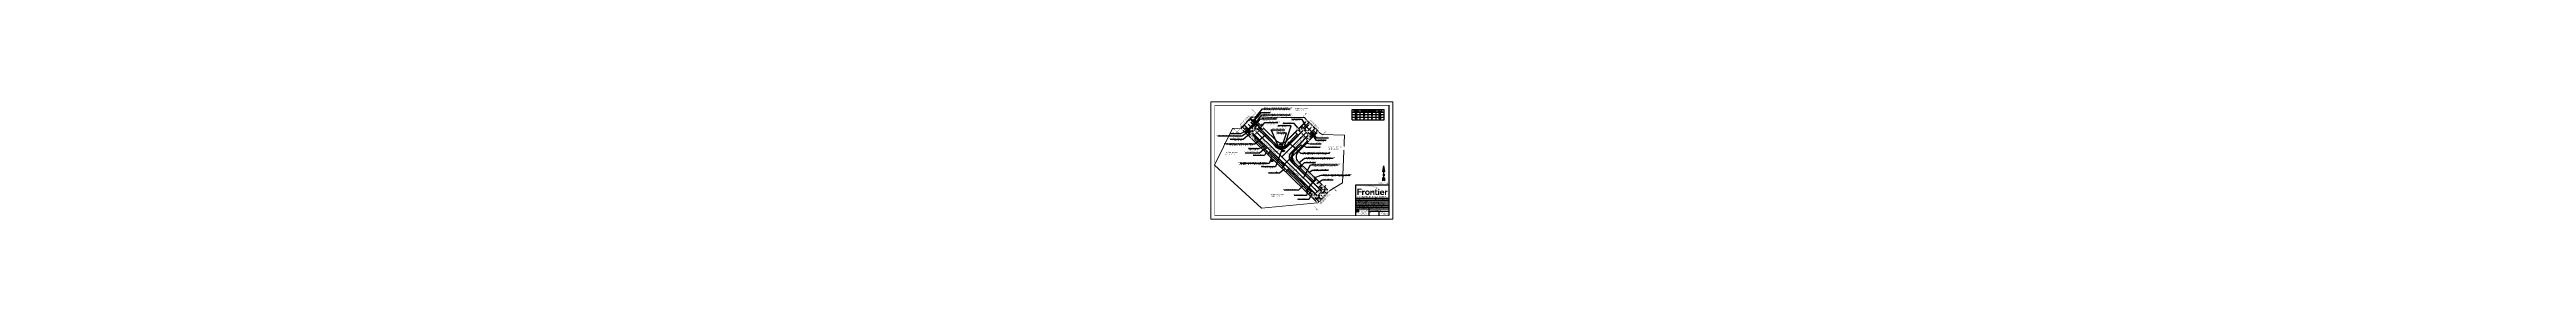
# Paper-space layout '3' of a CAD drawing. Header units: feet. Extents: x -91 to 140, y 3 to 14.
# The model-space entities are those that its viewports show. They can reach past a viewport. Long polylines and large blocks are cut down to what shows.
import ezdxf
from ezdxf import colors
from ezdxf.entities.mleader import LeaderData, LeaderLine
from ezdxf.enums import TextEntityAlignment as Align
from ezdxf.lldxf.tags import DXFTag
from ezdxf.math import Vec2, Vec3

# ---------------------------------------------------------------- set-up
doc = ezdxf.new("R2010")
doc.units = ezdxf.units.FT
doc.header["$MEASUREMENT"] = 0
for name, pattern in [('CENTER2', [1.125, 0.75, -0.125, 0.125, -0.125]), ('FENCE_GENERAL', [120, -24, 96]), ('PHANTOM2', [1.25, 0.625, -0.125, 0.125, -0.125, 0.125, -0.125])]:
    doc.linetypes.add(name, pattern=pattern)
doc.layers.get('DEFPOINTS').update_dxf_attribs({"color": 3, "lineweight": 0})
for name, color, linetype in [('-TBLOCK', 7, 'Continuous'), ('7 CONDUIT PLAN', 7, 'Continuous'), ('CHC-CENTERLINE', 254, 'CENTER2'), ('CHC-ROW', 4, 'PHANTOM2'), ('CONSTRUCTION', 6, 'Continuous'), ('TITLE BLOCK', 7, 'Continuous')]:
    doc.layers.add(name, color=color, linetype=linetype)
for name, color, linetype, lineweight in [('C-Anno', 7, 'Continuous', 25), ('C-Anno @ 1', 7, 'Continuous', 25), ('C-Anno @ 40 (2)', 7, 'Continuous', 25), ('CHC-CURB-EOP', 5, 'Continuous', 25), ('DIMS', 7, 'Continuous', 5), ('DIMS @ 40', 7, 'Continuous', 5), ('FTR-PROPOSED EQUIPMENT', 7, 'Continuous', 0)]:
    doc.layers.add(name, color=color, linetype=linetype, lineweight=lineweight)
doc.styles.add('LOGO', font='trebuc.ttf')
doc.styles.add('MTCS Standard', font='arial.ttf', dxfattribs={"height": 0.08})
doc.styles.add('Notes', font='arial.ttf', dxfattribs={"height": 0.1})
doc.styles.add('Roman', font='txt')
doc.styles.add('Romans', font='ROMANS', dxfattribs={"height": 84})
doc.styles.get("Standard").update_dxf_attribs({"font": 'arial.ttf'})
doc.styles.add('Zayo Utilities', font='', dxfattribs={"oblique": 6, "height": 2})
doc.styles.get('Zayo Utilities').set_extended_font_data('Cordia New')
tags = doc.linetypes.add('WATER', pattern='A,1.3,-0.09,["W",Zayo Utilities,S=0.03,R=0,X=-0.03,Y=-0.025],-0.09', length=1.48).pattern_tags.tags
tags[6] = DXFTag(74, 10)
doc.dimstyles.get("Standard").update_dxf_attribs({"dimtxt": 0.1, "dimasz": 0.1, "dimexe": 0.005, "dimexo": 0.00625, "dimgap": 0.005, "dimtad": 0, "dimdec": 0, "dimzin": 0, "dimdsep": 46, "dimtxsty": 'Standard', "dimcen": 0, "dimadec": 0, "dimazin": 0, "dimtfac": 1, "dimtdec": 0, "dimtofl": 0, "dimtmove": 0, "dimatfit": 0, "dimfxl": 1, "dimtfill": 1, "dimtolj": 1, "dimtzin": 0, "dimarcsym": 0})

# ---------------------------------------------------------------- blocks, each defined once
blk = doc.blocks.new('CHC')
for p, q in [((-1.9, 1.5), (-2.2, -0.9)), ((-1.5, 1.9), (-2, -1.5)), ((-1.2, 1.8), (-1.7, -1.4)), ((-1.2, 0.2), (-1.4, -1.6)), ((-0.9, 1.9), (-1.2, 1.8)), ((-1.2, 0.2), (-0.8, 0.2)), ((-0.9, 1.9), (-1.1, 0.5)), ((-1.1, 0.5), (-0.7, 0.5)), ((-0.8, 0.2), (-1.1, -2.3)), ((-0.2, 2.4), (-0.9, -2.4)), ((-0.4, 2.4), (-0.7, 0.5)), ((0.2, 2.4), (-0.1, 0.2)), ((-0.1, 0.2), (0.2, 0.2)), ((0.9, 2.3), (0.1, -2.5)), ((0.5, 2.4), (0.2, 0.2)), ((1.1, 2.2), (0.4, -2.5)), ((1.4, 1.6), (0.8, -2)), ((1.4, 1.6), (1.7, 1.4)), ((1.7, 1.4), (1.4, -0.2)), ((1.5, 2), (1.5, 2)), ((1.7, 1.8), (1.7, 1.8)), ((2, 1.4), (1.8, -0.2)), ((2.2, 0.9), (1.9, -1.5)), ((-1.7, -1.4), (-1.4, -1.6)), ((-0.2, -0.2), (-0.5, -2.5)), ((0.1, -0.2), (-0.2, -2.5)), ((-0.2, -0.2), (0.1, -0.2)), ((1.2, -1.8), (0.8, -2)), ((1.4, -0.5), (1.2, -1.8)), ((1.4, -0.2), (1.8, -0.2)), ((1.4, -0.5), (1.7, -0.5)), ((1.7, -0.5), (1.5, -2))]:
    blk.add_line(p, q)
for centre, radius, start, end in [((0, 0), 2.48, 142.1212, 200.3583), ((-1.9, 1.5), 0.0513, 11.5668, 144.4873), ((0, 0), 2.49, 99.3775, 127.0246), ((0, 0), 2.49, 84.6565, 93.5776), ((0, 0), 2.49, 69.3287, 77.9294), ((0, 0), 2.49, 35.4835, 62.7845), ((0, 0), 2.48, 322.1028, 20.3399), ((2.3, 0.8), 0.0513, 17.9738, 150.8942), ((-2.3, -0.9), 0.0513, 200.8827, 333.8031), ((0, 0), 2.49, 215.4365, 243.0836), ((0, 0), 2.49, 248.8834, 257.8046), ((0, 0), 2.49, 264.5316, 273.1324), ((0, 0), 2.49, 279.6766, 306.9775), ((1.9, -1.5), 0.0513, 188.6579, 321.5784)]:
    blk.add_arc(centre, radius, start, end)
blk = doc.blocks.new('TEXAS')
for s, p in [('CORY RIGGS (310)-210-9882', (0.96, 0.04)), ('JAMES WEST (972)-578-3224', (1.03, -0.12))]:
    blk.add_text(s, height=0.0812).set_placement(p)
blk = doc.blocks.new('*U282')
at = {"layer": 'DIMS'}
blk.add_blockref('TEXAS', (0, 0), dxfattribs=at)
blk = doc.blocks.new('CHC Conduit Design Template')
at = {"ltscale": 1000, "true_color": 0xed1f24}
h = blk.add_hatch(color=240, dxfattribs=at)
h.dxf.hatch_style = 1
h.paths.add_polyline_path([(13.42, 2.29), (13.42, 2.44), (13.71, 2.44), (13.71, 2.54), (13.31, 2.54), (13.31, 1.95), (13.42, 1.94), (13.42, 2.19), (13.7, 2.19), (13.7, 2.29)])
h.paths.add_polyline_path([(14.02, 2.25), (14.02, 2.35, 0.397335), (13.86, 2.28), (13.86, 2.35), (13.75, 2.35), (13.75, 1.94), (13.86, 1.94), (13.86, 2.1, -0.170632), (13.9, 2.22, -0.379182)])
edge = h.paths.add_edge_path()
edge.add_ellipse((14.25, 2.15), major_axis=(-0.225, 0), ratio=0.94905, start_angle=0, end_angle=360)
edge = h.paths.add_edge_path(flags=16)
edge.add_ellipse((14.25, 2.15), major_axis=(0, 0.117), ratio=0.94003, start_angle=0, end_angle=360)
h.paths.add_polyline_path([(14.98, 2.27), (14.98, 2.04, 0.367511), (15.07, 1.94, 0.129645), (15.2, 1.95), (15.2, 2.05, -0.004707), (15.16, 2.03, -0.511846), (15.09, 2.09), (15.09, 2.27), (15.2, 2.27), (15.2, 2.35), (15.09, 2.35), (15.09, 2.47), (14.98, 2.47), (14.98, 2.35), (14.91, 2.35), (14.91, 2.27)])
h.paths.add_polyline_path([(15.25, 1.94), (15.37, 1.94), (15.37, 2.35), (15.25, 2.35)])
h.paths.add_polyline_path([(15.41, 2.14, 0.417016), (15.63, 1.93, 0.133775), (15.81, 1.99), (15.81, 2.1, -0.165992), (15.64, 2.03, -0.351883), (15.52, 2.13, -0.038018), (15.82, 2.13), (15.82, 2.18, 0.388229), (15.63, 2.36, 0.44651)])
h.paths.add_polyline_path([(15.7, 2.2), (15.53, 2.2, -0.863425)], flags=16)
h.paths.add_polyline_path([(15.88, 1.94), (15.98, 1.94), (15.98, 2.1, -0.170632), (16.02, 2.22, -0.379182), (16.15, 2.25), (16.15, 2.35, 0.397335), (15.98, 2.28), (15.98, 2.35), (15.88, 2.35)])
h.paths.add_polyline_path([(15.25, 2.46, 1), (15.37, 2.46, 1)])
h.paths.add_polyline_path([(15.08, 2.59, 1), (15.19, 2.59, 1)])
h.paths.add_polyline_path([(14.91, 2.69, 1), (15, 2.69, 1)])
h.paths.add_polyline_path([(14.73, 2.76, 1), (14.81, 2.76, 1)])
h.paths.add_polyline_path([(14.62, 2.79, 1), (14.55, 2.79, 1)])
h.paths.add_polyline_path([(14.43, 2.79, 1), (14.36, 2.79, 1)])
h.paths.add_polyline_path([(14.23, 2.76, 1), (14.18, 2.76, 1)])
h.paths.add_polyline_path([(14.05, 2.7, 1), (14.01, 2.7, 1)])
h.paths.add_polyline_path([(13.87, 2.59, 1), (13.89, 2.59, 1)])
h.paths.add_polyline_path([(13.8, 2.48, 1), (13.78, 2.48, 1)])
edge = h.paths.add_edge_path()
edge.add_line((14.51, 2.35), (14.52, 1.94))
edge.add_line((14.52, 1.94), (14.62, 1.94))
edge.add_line((14.62, 1.94), (14.62, 2.1))
edge.add_arc((14.77, 2.12), 0.152, 123.2226, 185.6995, ccw=False)
edge.add_arc((14.72, 2.19), 0.0631, -1.1771, 121.9305, ccw=False)
edge.add_line((14.79, 2.19), (14.79, 1.94))
edge.add_line((14.79, 1.94), (14.9, 1.94))
edge.add_line((14.9, 1.94), (14.9, 2.22))
edge.add_arc((14.75, 2.22), 0.144, 360, 437.6006)
edge.add_arc((14.75, 2.21), 0.145, 76.8049, 151.745)
edge.add_line((14.62, 2.28), (14.62, 2.35))
edge.add_line((14.62, 2.35), (14.51, 2.35))
for p, q in [((16.25, 10.34), (16.25, 0)), ((13.17, 2.88), (16.25, 2.88)), ((13.17, 1.6), (16.25, 1.6)), ((13.17, 1.44), (16.25, 1.44)), ((13.17, 1.28), (16.25, 1.28)), ((13.17, 1.11), (16.25, 1.11)), ((13.17, 0.95), (16.25, 0.95)), ((13.17, 0.8), (16.25, 0.8)), ((13.17, 0.65), (16.25, 0.65)), ((14.4, 0), (14.4, 0.65)), ((14.4, 0.41), (16.25, 0.41)), ((15.02, 1.44), (15.02, 1.6)), ((15.35, 0), (15.35, 0.41))]:
    blk.add_line(p, q)
at = {"const_width": 0.04}
blk.add_lwpolyline([(16.25, 0), (0, 0), (0, 10.34), (16.25, 10.34)], close=True, dxfattribs=at)
blk.add_lwpolyline([(13.17, 0), (13.17, 2.88), (16.25, 2.88)])
blk.add_lwpolyline([(16.25, 1.6), (13.17, 1.6), (13.17, 2.88), (16.25, 2.88)], close=True)
at = {"layer": 'DEFPOINTS'}
blk.add_lwpolyline([(-0.37, 10.67), (16.63, 10.67), (16.63, -0.33), (-0.37, -0.33)], close=True, dxfattribs=at)
at = {"layer": 'DIMS'}
blk.add_blockref('*U282', (13.17, 0.8), dxfattribs=at)
at = {"layer": 'TITLE BLOCK', "xscale": 0.04917126061345287, "yscale": 0.04917126061345287, "zscale": 0.04917126061345287}
blk.add_blockref('CHC', (13.32, 0.44), dxfattribs=at)
for s, height, p in [('JOB ID:', 0.0812, (13.21, 1.48)), ('TITLE:', 0.0812, (13.2, 1.32)), ('STREET ADDRESS:', 0.0812, (13.2, 1.16)), ('CITY/STATE:', 0.0812, (13.2, 1)), ('FTR ENGINEER:', 0.0812, (13.2, 0.85)), ('FTR INSPECTOR:', 0.0812, (13.2, 0.69)), ('FDH- #######', 0.0812, (13.59, 1.32)), ('######', 0.0812, (13.75, 1.48)), ('SANTA MARIA, CA 93458 (SANTA BARBARA)', 0.0737, (13.91, 1)), ('AGNES AVE & N BROADWAY', 0.0812, (14.29, 1.16)), ('DRAWN BY:', 0.0812, (14.44, 0.55)), ('EST. #:', 0.0812, (14.45, 0.29)), ('CHC CONSULTING', 0.0812, (14.52, 0.44)), ('DATE:', 0.0812, (15.04, 1.48)), ('SHEET#:', 0.0812, (15.4, 0.29)), ('M/DATE/YEAR', 0.0812, (15.43, 1.48)), ('OF 3', 0.134, (15.7, 0.08))]:
    blk.add_text(s, height=height).set_placement(p)
at = {"insert": (13.31, 1.85), "char_height": 0.1749, "attachment_point": 1, "style": 'MTCS Standard'}
blk.add_mtext_dynamic_manual_height_columns('{\\W1.19;COMMUNICATIONS}', width=3.0311, gutter_width=1.110223024625157e-16, heights=[0.359], dxfattribs=at)
at = {"layer": 'TITLE BLOCK', "color": 7, "style": 'LOGO'}
blk.add_text('Prepared by:', height=0.0342, rotation=359.8196, dxfattribs=at).set_placement((13.32, 0.61), align=Align.CENTER)
at = {"layer": 'TITLE BLOCK', "style": 'Roman'}
for s, width, gutter_width, heights, insert, char_height, attachment_point in [('{\\fArial|b0|i0|c0|p34;ENGINEERED BY:^J CHC CONSULTING, LLC\\P9095 RIO SAN DIEGO DR, STE 450\\PSAN DIEGO, CA 92108}', 10.2481, 3.04, [3.2], (13.92, 0.24), 0.0442, 5), ('\\pt0.28277;{\\fUtsaah|b0|i0|c0|p34;CHC CONSULTING}', 7.1044, 2.5, [0], (13.48, 0.49), 0.0707, 1)]:
    blk.add_mtext_dynamic_manual_height_columns(s, width=width, gutter_width=gutter_width, heights=heights, dxfattribs=dict(at, insert=insert, char_height=char_height, attachment_point=attachment_point))
blk = doc.blocks.new('A$C22CE082C')
at = {"layer": 'CHC-ROW', "const_width": 0.015}
blk.add_lwpolyline([(0.44, 0.04), (0.01, 0.04), (0.01, 2.54), (0.44, 2.54)], dxfattribs=at)
at = {"layer": 'CHC-ROW'}
for points in [[(0.32, 2.58), (0.32, 2.51), (0.54, 2.54)], [(0.32, 0.08), (0.32, 0), (0.54, 0.04)]]:
    blk.add_solid(points, dxfattribs=at)
blk = doc.blocks.new('cthead')
for p, q in [((0, -2), (0, 0)), ((0, 0), (24, 0)), ((6, -2), (6, 0)), ((12, -2), (12, 0)), ((18, -2), (18, 0)), ((24, -2), (24, 0)), ((0, -2), (24, -2))]:
    blk.add_line(p, q)
at = {"style": 'Romans', "width": 0.85}
for s, p in [('CURVE', (3, -1.5)), ('RADIUS', (9, -1.5)), ('LENGTH', (15, -1.5)), ('DELTA', (21, -1.5))]:
    blk.add_text(s, height=1, dxfattribs=at).set_placement(p, align=Align.CENTER)
blk = doc.blocks.new('ct')
for p, q in [((0, -2), (0, 0)), ((6, -2), (6, 0)), ((12, -2), (12, 0)), ((18, -2), (18, 0)), ((24, -2), (24, 0)), ((0, -2), (24, -2))]:
    blk.add_line(p, q)
at = {"style": 'Romans', "width": 0.85, "flags": 8}
for tag, p in [('CURVENO', (3, -1.5)), ('RADIUS', (9, -1.5)), ('LENGTH', (15, -1.5)), ('DELTA', (21, -1.5))]:
    blk.add_attdef(tag, text='', height=1, dxfattribs=at).set_placement(p, align=Align.CENTER)
blk = doc.blocks.new('streetsgn')
at = {"color": 0, "linetype": 'ByBlock'}
blk.add_lwpolyline([(-1, 0), (1, 0)], dxfattribs=at)
blk.add_arc((0, 0), 0.638, 0.7826, 180.7826, dxfattribs=at)
blk = doc.blocks.new('STL')
blk.add_circle((0, 0), 0.977)
at = {"layer": 'CONSTRUCTION'}
for points in [[(-1, 0), (-1.6, 0)], [(-0.7, 0.7), (-1.1, 1.1)], [(0, 1), (0, 1.6)], [(0.7, 0.7), (1.1, 1.1)], [(1.6, 0), (1, 0)], [(-1.1, -1.1), (-0.7, -0.7)], [(0, -1.6), (0, -1)], [(1.1, -1.1), (0.7, -0.7)]]:
    blk.add_lwpolyline(points, dxfattribs=at)
blk = doc.blocks.new('*D415')
at = {"layer": 'DIMS', "color": 0, "lineweight": -2, "transparency": 16777216}
for p, q in [((4505075.2, -1445704.9), (4505075.2, -1445704.9)), ((4505078.1, -1445702.2), (4505093.8, -1445686.2)), ((4505114.5, -1445665), (4505098.8, -1445681)), ((4505117.1, -1445662), (4505117.1, -1445662))]:
    blk.add_line(p, q, dxfattribs=at)
at = {"layer": 'DIMS', "color": 0, "transparency": 16777216}
for points in [[(4505077.7, -1445701.7), (4505078.6, -1445702.7), (4505075.3, -1445705.1)], [(4505114, -1445664.5), (4505114.9, -1445665.5), (4505117.3, -1445662.1)]]:
    blk.add_solid(points, dxfattribs=at)
at = {"layer": 'DIMS', "color": 0, "transparency": 16777216, "insert": (4505096.3, -1445683.6), "char_height": 4, "attachment_point": 5, "rotation": 45.68316, "bg_fill": 3, "box_fill_scale": 1.25, "bg_fill_color": 256, "bg_fill_true_color": 13158600, "bg_fill_transparency": 0}
blk.add_mtext("\\A1;60'", dxfattribs=at)
at = {"layer": 'DEFPOINTS', "color": 0, "transparency": 16777216}
for p in [(4505075.3, -1445705.1), (4505117.3, -1445662.1), (4505117.3, -1445662.1)]:
    blk.add_point(p, dxfattribs=at)
blk = doc.blocks.new('*D416')
at = {"layer": 'DIMS', "color": 0, "lineweight": -2, "transparency": 16777216}
for p, q in [((4505092.3, -1445679.7), (4505092.3, -1445679.7)), ((4505095.3, -1445677), (4505100.4, -1445671.7)), ((4505110.6, -1445661.3), (4505105.5, -1445666.6)), ((4505113.2, -1445658.2), (4505113.3, -1445658.3))]:
    blk.add_line(p, q, dxfattribs=at)
at = {"layer": 'DIMS', "color": 0, "transparency": 16777216}
for points in [[(4505094.8, -1445676.5), (4505095.7, -1445677.5), (4505092.5, -1445679.9)], [(4505110.1, -1445660.8), (4505111.1, -1445661.7), (4505113.4, -1445658.4)]]:
    blk.add_solid(points, dxfattribs=at)
at = {"layer": 'DIMS', "color": 0, "transparency": 16777216, "insert": (4505102.9, -1445669.1), "char_height": 4, "attachment_point": 5, "rotation": 45.68316, "bg_fill": 3, "box_fill_scale": 1.25, "bg_fill_color": 256, "bg_fill_true_color": 13158600, "bg_fill_transparency": 0}
blk.add_mtext("\\A1;30'", dxfattribs=at)
at = {"layer": 'DEFPOINTS', "color": 0, "transparency": 16777216}
for p in [(4505092.5, -1445679.9), (4505113.4, -1445658.4), (4505113.4, -1445658.4)]:
    blk.add_point(p, dxfattribs=at)
blk = doc.blocks.new('*D417')
at = {"layer": 'DIMS', "color": 0, "lineweight": -2, "transparency": 16777216}
for p, q in [((4505071.3, -1445701.2), (4505071.4, -1445701.2)), ((4505074.3, -1445698.5), (4505079.5, -1445693.2)), ((4505089.7, -1445682.7), (4505084.5, -1445688)), ((4505092.3, -1445679.7), (4505092.3, -1445679.7))]:
    blk.add_line(p, q, dxfattribs=at)
at = {"layer": 'DIMS', "color": 0, "transparency": 16777216}
for points in [[(4505073.8, -1445698), (4505074.8, -1445698.9), (4505071.5, -1445701.3)], [(4505089.2, -1445682.3), (4505090.1, -1445683.2), (4505092.5, -1445679.9)]]:
    blk.add_solid(points, dxfattribs=at)
at = {"layer": 'DIMS', "color": 0, "transparency": 16777216, "insert": (4505082, -1445690.6), "char_height": 4, "attachment_point": 5, "rotation": 45.68615, "bg_fill": 3, "box_fill_scale": 1.25, "bg_fill_color": 256, "bg_fill_true_color": 13158600, "bg_fill_transparency": 0}
blk.add_mtext("\\A1;30'", dxfattribs=at)
at = {"layer": 'DEFPOINTS', "color": 0, "transparency": 16777216}
for p in [(4505071.5, -1445701.3), (4505071.5, -1445701.3), (4505092.5, -1445679.9)]:
    blk.add_point(p, dxfattribs=at)
blk = doc.blocks.new('*D418')
at = {"layer": 'DIMS', "color": 0, "lineweight": -2, "transparency": 16777216}
for p, q in [((4505094.4, -1445669.2), (4505090.5, -1445673.2)), ((4505097.1, -1445666.3), (4505097.1, -1445666.2)), ((4505109, -1445654.1), (4505109, -1445654.1)), ((4505111.9, -1445651.3), (4505114.7, -1445648.5))]:
    blk.add_line(p, q, dxfattribs=at)
at = {"layer": 'DIMS', "color": 0, "transparency": 16777216}
for points in [[(4505094, -1445668.8), (4505094.9, -1445669.7), (4505097.2, -1445666.4)], [(4505111.4, -1445650.9), (4505112.4, -1445651.8), (4505109.1, -1445654.2)]]:
    blk.add_solid(points, dxfattribs=at)
at = {"layer": 'DIMS', "color": 0, "transparency": 16777216, "insert": (4505088.2, -1445675.7), "char_height": 4, "attachment_point": 5, "rotation": 45.68316, "bg_fill": 3, "box_fill_scale": 1.25, "bg_fill_color": 256, "bg_fill_true_color": 13158600, "bg_fill_transparency": 0}
blk.add_mtext("\\A1;17'", dxfattribs=at)
at = {"layer": 'DEFPOINTS', "color": 0, "transparency": 16777216}
for p in [(4505097.3, -1445666.4), (4505109.1, -1445654.2), (4505109.2, -1445654.3)]:
    blk.add_point(p, dxfattribs=at)
blk = doc.blocks.new('*D419')
at = {"layer": 'DIMS', "color": 0, "lineweight": -2, "transparency": 16777216}
for p, q in [((4505067.1, -1445697), (4505067.1, -1445697.1)), ((4505070.1, -1445694.3), (4505070.8, -1445693.6)), ((4505076.4, -1445687.9), (4505075.6, -1445688.7)), ((4505079, -1445684.9), (4505079, -1445684.9))]:
    blk.add_line(p, q, dxfattribs=at)
at = {"layer": 'DIMS', "color": 0, "transparency": 16777216}
for points in [[(4505069.6, -1445693.9), (4505070.6, -1445694.8), (4505067.3, -1445697.2)], [(4505075.9, -1445687.4), (4505076.8, -1445688.4), (4505079.2, -1445685)]]:
    blk.add_solid(points, dxfattribs=at)
at = {"layer": 'DIMS', "color": 0, "transparency": 16777216, "insert": (4505073.2, -1445691.1), "char_height": 4, "attachment_point": 5, "rotation": 45.68615, "bg_fill": 3, "box_fill_scale": 1.25, "bg_fill_color": 256, "bg_fill_true_color": 13158600, "bg_fill_transparency": 0}
blk.add_mtext("\\A1;17'", dxfattribs=at)
at = {"layer": 'DEFPOINTS', "color": 0, "transparency": 16777216}
for p in [(4505067.3, -1445697.2), (4505067.3, -1445697.2), (4505079.2, -1445685)]:
    blk.add_point(p, dxfattribs=at)
blk = doc.blocks.new('*D420')
at = {"layer": 'DIMS', "color": 0, "lineweight": -2, "transparency": 16777216}
for p, q in [((4505081.5, -1445674.7), (4505078.7, -1445677.6)), ((4505084.5, -1445672.1), (4505084.4, -1445672)), ((4505093.5, -1445662.7), (4505093.5, -1445662.7)), ((4505096.2, -1445659.7), (4505102.9, -1445652.8))]:
    blk.add_line(p, q, dxfattribs=at)
at = {"layer": 'DIMS', "color": 0, "transparency": 16777216}
for points in [[(4505081, -1445674.3), (4505082, -1445675.2), (4505084.3, -1445671.9)], [(4505095.7, -1445659.2), (4505096.6, -1445660.2), (4505093.4, -1445662.6)]]:
    blk.add_solid(points, dxfattribs=at)
at = {"layer": 'DIMS', "color": 0, "transparency": 16777216, "insert": (4505105.2, -1445650.4), "char_height": 4, "attachment_point": 5, "rotation": 45.68613, "bg_fill": 3, "box_fill_scale": 1.25, "bg_fill_color": 256, "bg_fill_true_color": 13158600, "bg_fill_transparency": 0}
blk.add_mtext("\\A1;13'", dxfattribs=at)
at = {"layer": 'DEFPOINTS', "color": 0, "transparency": 16777216}
for p in [(4505084.3, -1445671.9), (4505093.4, -1445662.6), (4505093.4, -1445662.6)]:
    blk.add_point(p, dxfattribs=at)
blk = doc.blocks.new('*D421')
at = {"layer": 'DIMS', "color": 0, "lineweight": -2, "transparency": 16777216}
for p, q in [((4505072.4, -1445684), (4505069.6, -1445686.9)), ((4505075, -1445681), (4505075, -1445681)), ((4505084.3, -1445671.4), (4505084.3, -1445671.5)), ((4505087.3, -1445668.8), (4505090.1, -1445665.9))]:
    blk.add_line(p, q, dxfattribs=at)
at = {"layer": 'DIMS', "color": 0, "transparency": 16777216}
for points in [[(4505071.9, -1445683.5), (4505072.9, -1445684.5), (4505075.2, -1445681.2)], [(4505086.8, -1445668.3), (4505087.8, -1445669.2), (4505084.5, -1445671.6)]]:
    blk.add_solid(points, dxfattribs=at)
at = {"layer": 'DIMS', "color": 0, "transparency": 16777216, "insert": (4505067.2, -1445689.3), "char_height": 4, "attachment_point": 5, "rotation": 45.68615, "bg_fill": 3, "box_fill_scale": 1.25, "bg_fill_color": 256, "bg_fill_true_color": 13158600, "bg_fill_transparency": 0}
blk.add_mtext("\\A1;13'", dxfattribs=at)
at = {"layer": 'DEFPOINTS', "color": 0, "transparency": 16777216}
for p in [(4505075.2, -1445681.2), (4505075.2, -1445681.2), (4505084.5, -1445671.6)]:
    blk.add_point(p, dxfattribs=at)
blk = doc.blocks.new('*D422')
at = {"layer": 'DIMS', "color": 0, "lineweight": -2, "transparency": 16777216}
for p, q in [((4505114.7, -1445737.9), (4505130.4, -1445721.9)), ((4505151, -1445700.7), (4505135.4, -1445716.7)), ((4505154, -1445698), (4505154, -1445698)), ((4505111.8, -1445740.6), (4505111.8, -1445740.7))]:
    blk.add_line(p, q, dxfattribs=at)
at = {"layer": 'DIMS', "color": 0, "transparency": 16777216}
for points in [[(4505150.6, -1445700.3), (4505151.5, -1445701.2), (4505153.8, -1445697.9)], [(4505114.2, -1445737.5), (4505115.2, -1445738.4), (4505111.9, -1445740.8)]]:
    blk.add_solid(points, dxfattribs=at)
at = {"layer": 'DIMS', "color": 0, "transparency": 16777216, "insert": (4505132.9, -1445719.3), "char_height": 4, "attachment_point": 5, "rotation": 45.68615, "bg_fill": 3, "box_fill_scale": 1.25, "bg_fill_color": 256, "bg_fill_true_color": 13158600, "bg_fill_transparency": 0}
blk.add_mtext("\\A1;60'", dxfattribs=at)
at = {"layer": 'DEFPOINTS', "color": 0, "transparency": 16777216}
for p in [(4505153.8, -1445697.9), (4505111.9, -1445740.8), (4505111.9, -1445740.8)]:
    blk.add_point(p, dxfattribs=at)
blk = doc.blocks.new('*D423')
at = {"layer": 'DIMS', "color": 0, "lineweight": -2, "transparency": 16777216}
for p, q in [((4505136.5, -1445722.9), (4505136, -1445722.3)), ((4505138.9, -1445719.6), (4505144.1, -1445714.3)), ((4505154.3, -1445703.9), (4505149.1, -1445709.2)), ((4505157.5, -1445701.4), (4505156.9, -1445700.9))]:
    blk.add_line(p, q, dxfattribs=at)
at = {"layer": 'DIMS', "color": 0, "transparency": 16777216}
for points in [[(4505138.4, -1445719.1), (4505139.4, -1445720.1), (4505136.1, -1445722.5)], [(4505153.8, -1445703.4), (4505154.7, -1445704.3), (4505157.1, -1445701)]]:
    blk.add_solid(points, dxfattribs=at)
at = {"layer": 'DIMS', "color": 0, "transparency": 16777216, "insert": (4505146.6, -1445711.7), "char_height": 4, "attachment_point": 5, "rotation": 45.68316, "bg_fill": 3, "box_fill_scale": 1.25, "bg_fill_color": 256, "bg_fill_true_color": 13158600, "bg_fill_transparency": 0}
blk.add_mtext("\\A1;30'", dxfattribs=at)
at = {"layer": 'DEFPOINTS', "color": 0, "transparency": 16777216}
for p in [(4505136.7, -1445723.1), (4505157.1, -1445701), (4505157.7, -1445701.6)]:
    blk.add_point(p, dxfattribs=at)
blk = doc.blocks.new('*D424')
at = {"layer": 'DIMS', "color": 0, "lineweight": -2, "transparency": 16777216}
for p, q in [((4505133.2, -1445725.4), (4505128, -1445730.7)), ((4505135.8, -1445722.4), (4505135.8, -1445722.4)), ((4505115.3, -1445744.1), (4505115.3, -1445744)), ((4505117.9, -1445741), (4505123, -1445735.8))]:
    blk.add_line(p, q, dxfattribs=at)
at = {"layer": 'DIMS', "color": 0, "transparency": 16777216}
for points in [[(4505132.7, -1445724.9), (4505133.6, -1445725.9), (4505136, -1445722.6)], [(4505117.4, -1445740.6), (4505118.4, -1445741.5), (4505115.1, -1445743.9)]]:
    blk.add_solid(points, dxfattribs=at)
at = {"layer": 'DIMS', "color": 0, "transparency": 16777216, "insert": (4505125.5, -1445733.2), "char_height": 4, "attachment_point": 5, "rotation": 45.68615, "bg_fill": 3, "box_fill_scale": 1.25, "bg_fill_color": 256, "bg_fill_true_color": 13158600, "bg_fill_transparency": 0}
blk.add_mtext("\\A1;30'", dxfattribs=at)
at = {"layer": 'DEFPOINTS', "color": 0, "transparency": 16777216}
for p in [(4505136, -1445722.6), (4505115.1, -1445743.9), (4505115.1, -1445743.9)]:
    blk.add_point(p, dxfattribs=at)
blk = doc.blocks.new('*D425')
at = {"layer": 'DIMS', "color": 0, "lineweight": -2, "transparency": 16777216}
for p, q in [((4505146.8, -1445720.3), (4505144, -1445723.2)), ((4505148.3, -1445716.2), (4505149.7, -1445717.6)), ((4505160.2, -1445704), (4505161.6, -1445705.4)), ((4505164.2, -1445702.4), (4505167, -1445699.6))]:
    blk.add_line(p, q, dxfattribs=at)
at = {"layer": 'DIMS', "color": 0, "transparency": 16777216}
for points in [[(4505146.3, -1445719.8), (4505147.3, -1445720.8), (4505149.6, -1445717.4)], [(4505163.8, -1445702), (4505164.7, -1445702.9), (4505161.4, -1445705.3)]]:
    blk.add_solid(points, dxfattribs=at)
at = {"layer": 'DIMS', "color": 0, "transparency": 16777216, "insert": (4505141.6, -1445725.6), "char_height": 4, "attachment_point": 5, "rotation": 45.68613, "bg_fill": 3, "box_fill_scale": 1.25, "bg_fill_color": 256, "bg_fill_true_color": 13158600, "bg_fill_transparency": 0}
blk.add_mtext("\\A1;17'", dxfattribs=at)
at = {"layer": 'DEFPOINTS', "color": 0, "transparency": 16777216}
for p in [(4505148.1, -1445716), (4505149.6, -1445717.4), (4505160, -1445703.9)]:
    blk.add_point(p, dxfattribs=at)
blk = doc.blocks.new('*D426')
at = {"layer": 'DIMS', "color": 0, "lineweight": -2, "transparency": 16777216}
for p, q in [((4505119.7, -1445748.4), (4505119.7, -1445748.4)), ((4505122.3, -1445745.4), (4505123.1, -1445744.6)), ((4505128.6, -1445738.9), (4505127.8, -1445739.7)), ((4505131.6, -1445736.2), (4505131.6, -1445736.2))]:
    blk.add_line(p, q, dxfattribs=at)
at = {"layer": 'DIMS', "color": 0, "transparency": 16777216}
for points in [[(4505121.8, -1445744.9), (4505122.8, -1445745.8), (4505119.5, -1445748.2)], [(4505128.1, -1445738.4), (4505129.1, -1445739.4), (4505131.4, -1445736.1)]]:
    blk.add_solid(points, dxfattribs=at)
at = {"layer": 'DIMS', "color": 0, "transparency": 16777216, "insert": (4505125.5, -1445742.1), "char_height": 4, "attachment_point": 5, "rotation": 45.68615, "bg_fill": 3, "box_fill_scale": 1.25, "bg_fill_color": 256, "bg_fill_true_color": 13158600, "bg_fill_transparency": 0}
blk.add_mtext("\\A1;17'", dxfattribs=at)
at = {"layer": 'DEFPOINTS', "color": 0, "transparency": 16777216}
for p in [(4505119.5, -1445748.2), (4505119.5, -1445748.2), (4505131.4, -1445736.1)]:
    blk.add_point(p, dxfattribs=at)
blk = doc.blocks.new('*D427')
at = {"layer": 'DIMS', "color": 0, "lineweight": -2, "transparency": 16777216}
for p, q in [((4505155.5, -1445723.2), (4505155.4, -1445723.2)), ((4505158.1, -1445720.2), (4505164.8, -1445713.3)), ((4505143.4, -1445735.2), (4505140.6, -1445738.1)), ((4505146.4, -1445732.5), (4505146.4, -1445732.5))]:
    blk.add_line(p, q, dxfattribs=at)
at = {"layer": 'DIMS', "color": 0, "transparency": 16777216}
for points in [[(4505157.6, -1445719.7), (4505158.6, -1445720.6), (4505155.3, -1445723)], [(4505142.9, -1445734.7), (4505143.9, -1445735.7), (4505146.2, -1445732.3)]]:
    blk.add_solid(points, dxfattribs=at)
at = {"layer": 'DIMS', "color": 0, "transparency": 16777216, "insert": (4505167.2, -1445710.9), "char_height": 4, "attachment_point": 5, "rotation": 45.68613, "bg_fill": 3, "box_fill_scale": 1.25, "bg_fill_color": 256, "bg_fill_true_color": 13158600, "bg_fill_transparency": 0}
blk.add_mtext("\\A1;13'", dxfattribs=at)
at = {"layer": 'DEFPOINTS', "color": 0, "transparency": 16777216}
for p in [(4505155.3, -1445723), (4505155.3, -1445723), (4505146.2, -1445732.3)]:
    blk.add_point(p, dxfattribs=at)
blk = doc.blocks.new('*D428')
at = {"layer": 'DIMS', "color": 0, "lineweight": -2, "transparency": 16777216}
for p, q in [((4505149, -1445729.5), (4505151.8, -1445726.6)), ((4505134.3, -1445744.5), (4505131.5, -1445747.4)), ((4505137, -1445741.5), (4505137, -1445741.5)), ((4505146, -1445732.2), (4505146.1, -1445732.2))]:
    blk.add_line(p, q, dxfattribs=at)
at = {"layer": 'DIMS', "color": 0, "transparency": 16777216}
for points in [[(4505133.9, -1445744), (4505134.8, -1445745), (4505137.1, -1445741.6)], [(4505148.5, -1445729), (4505149.5, -1445729.9), (4505146.2, -1445732.3)]]:
    blk.add_solid(points, dxfattribs=at)
at = {"layer": 'DIMS', "color": 0, "transparency": 16777216, "insert": (4505129.2, -1445749.8), "char_height": 4, "attachment_point": 5, "rotation": 45.68615, "bg_fill": 3, "box_fill_scale": 1.25, "bg_fill_color": 256, "bg_fill_true_color": 13158600, "bg_fill_transparency": 0}
blk.add_mtext("\\A1;13'", dxfattribs=at)
at = {"layer": 'DEFPOINTS', "color": 0, "transparency": 16777216}
for p in [(4505137.1, -1445741.6), (4505137.1, -1445741.6), (4505146.2, -1445732.3)]:
    blk.add_point(p, dxfattribs=at)
blk = doc.blocks.new('*D439')
at = {"layer": 'DIMS', "color": 0, "lineweight": -2, "transparency": 16777216}
for p, q in [((4505363.2, -1445985.3), (4505364, -1445986)), ((4505366.6, -1445983), (4505382.2, -1445966.9)), ((4505402.9, -1445945.7), (4505387.3, -1445961.8)), ((4505405, -1445942.2), (4505405.8, -1445943))]:
    blk.add_line(p, q, dxfattribs=at)
at = {"layer": 'DIMS', "color": 0, "transparency": 16777216}
for points in [[(4505366.2, -1445982.5), (4505367.1, -1445983.5), (4505363.9, -1445985.9)], [(4505402.4, -1445945.2), (4505403.4, -1445946.2), (4505405.7, -1445942.8)]]:
    blk.add_solid(points, dxfattribs=at)
at = {"layer": 'DIMS', "color": 0, "transparency": 16777216, "insert": (4505384.8, -1445964.3), "char_height": 4, "attachment_point": 5, "rotation": 45.8293, "bg_fill": 3, "box_fill_scale": 1.25, "bg_fill_color": 256, "bg_fill_true_color": 13158600, "bg_fill_transparency": 0}
blk.add_mtext("\\A1;60'", dxfattribs=at)
at = {"layer": 'DEFPOINTS', "color": 0, "transparency": 16777216}
for p in [(4505363, -1445985.1), (4505363.9, -1445985.9), (4505404.8, -1445942)]:
    blk.add_point(p, dxfattribs=at)
blk = doc.blocks.new('*D440')
at = {"layer": 'DIMS', "color": 0, "lineweight": -2, "transparency": 16777216}
for p, q in [((4505381.1, -1445960.8), (4505381.2, -1445960.9)), ((4505384.1, -1445958.1), (4505389.3, -1445952.8)), ((4505399.4, -1445942.4), (4505394.3, -1445947.7)), ((4505402, -1445939.3), (4505402.1, -1445939.3))]:
    blk.add_line(p, q, dxfattribs=at)
at = {"layer": 'DIMS', "color": 0, "transparency": 16777216}
for points in [[(4505383.6, -1445957.7), (4505384.6, -1445958.6), (4505381.3, -1445961)], [(4505398.9, -1445941.9), (4505399.9, -1445942.8), (4505402.2, -1445939.5)]]:
    blk.add_solid(points, dxfattribs=at)
at = {"layer": 'DIMS', "color": 0, "transparency": 16777216, "insert": (4505391.8, -1445950.2), "char_height": 4, "attachment_point": 5, "rotation": 45.8293, "bg_fill": 3, "box_fill_scale": 1.25, "bg_fill_color": 256, "bg_fill_true_color": 13158600, "bg_fill_transparency": 0}
blk.add_mtext("\\A1;30'", dxfattribs=at)
at = {"layer": 'DEFPOINTS', "color": 0, "transparency": 16777216}
for p in [(4505381.3, -1445961), (4505402.2, -1445939.5), (4505402.2, -1445939.5)]:
    blk.add_point(p, dxfattribs=at)
blk = doc.blocks.new('*D441')
at = {"layer": 'DIMS', "color": 0, "lineweight": -2, "transparency": 16777216}
for p, q in [((4505360.6, -1445982.7), (4505360.5, -1445982.7)), ((4505363.2, -1445979.6), (4505368.4, -1445974.3)), ((4505378.5, -1445963.9), (4505373.4, -1445969.2)), ((4505381.5, -1445961.2), (4505381.5, -1445961.1))]:
    blk.add_line(p, q, dxfattribs=at)
at = {"layer": 'DIMS', "color": 0, "transparency": 16777216}
for points in [[(4505362.7, -1445979.2), (4505363.7, -1445980.1), (4505360.4, -1445982.5)], [(4505378, -1445963.4), (4505379, -1445964.3), (4505381.3, -1445961)]]:
    blk.add_solid(points, dxfattribs=at)
at = {"layer": 'DIMS', "color": 0, "transparency": 16777216, "insert": (4505370.9, -1445971.8), "char_height": 4, "attachment_point": 5, "rotation": 45.8293, "bg_fill": 3, "box_fill_scale": 1.25, "bg_fill_color": 256, "bg_fill_true_color": 13158600, "bg_fill_transparency": 0}
blk.add_mtext("\\A1;30'", dxfattribs=at)
at = {"layer": 'DEFPOINTS', "color": 0, "transparency": 16777216}
for p in [(4505360.4, -1445982.5), (4505360.4, -1445982.5), (4505381.3, -1445961)]:
    blk.add_point(p, dxfattribs=at)
blk = doc.blocks.new('*D442')
at = {"layer": 'DIMS', "color": 0, "lineweight": -2, "transparency": 16777216}
for p, q in [((4505383.3, -1445950.4), (4505380.5, -1445953.2)), ((4505386.1, -1445947.5), (4505386.2, -1445947.6)), ((4505398, -1445935.3), (4505398.1, -1445935.4)), ((4505400.7, -1445932.4), (4505403.5, -1445929.6))]:
    blk.add_line(p, q, dxfattribs=at)
at = {"layer": 'DIMS', "color": 0, "transparency": 16777216}
for points in [[(4505382.8, -1445949.9), (4505383.8, -1445950.8), (4505386.1, -1445947.5)], [(4505400.2, -1445932), (4505401.2, -1445932.9), (4505397.9, -1445935.3)]]:
    blk.add_solid(points, dxfattribs=at)
at = {"layer": 'DIMS', "color": 0, "transparency": 16777216, "insert": (4505378.1, -1445955.7), "char_height": 4, "attachment_point": 5, "rotation": 45.8293, "bg_fill": 3, "box_fill_scale": 1.25, "bg_fill_color": 256, "bg_fill_true_color": 13158600, "bg_fill_transparency": 0}
blk.add_mtext("\\A1;17'", dxfattribs=at)
at = {"layer": 'DEFPOINTS', "color": 0, "transparency": 16777216}
for p in [(4505385.9, -1445947.4), (4505397.8, -1445935.2), (4505397.9, -1445935.3)]:
    blk.add_point(p, dxfattribs=at)
blk = doc.blocks.new('*D443')
at = {"layer": 'DIMS', "color": 0, "lineweight": -2, "transparency": 16777216}
for p, q in [((4505355.8, -1445978), (4505355.8, -1445978.1)), ((4505358.8, -1445975.3), (4505359.5, -1445974.6)), ((4505365, -1445968.9), (4505364.3, -1445969.7)), ((4505367.6, -1445965.8), (4505367.7, -1445965.9))]:
    blk.add_line(p, q, dxfattribs=at)
at = {"layer": 'DIMS', "color": 0, "transparency": 16777216}
for points in [[(4505358.3, -1445974.9), (4505359.2, -1445975.8), (4505356, -1445978.2)], [(4505364.5, -1445968.4), (4505365.5, -1445969.3), (4505367.8, -1445966)]]:
    blk.add_solid(points, dxfattribs=at)
at = {"layer": 'DIMS', "color": 0, "transparency": 16777216, "insert": (4505361.9, -1445972.1), "char_height": 4, "attachment_point": 5, "rotation": 45.8293, "bg_fill": 3, "box_fill_scale": 1.25, "bg_fill_color": 256, "bg_fill_true_color": 13158600, "bg_fill_transparency": 0}
blk.add_mtext("\\A1;17'", dxfattribs=at)
at = {"layer": 'DEFPOINTS', "color": 0, "transparency": 16777216}
for p in [(4505356, -1445978.2), (4505356, -1445978.2), (4505367.8, -1445966)]:
    blk.add_point(p, dxfattribs=at)
blk = doc.blocks.new('*D444')
at = {"layer": 'DIMS', "color": 0, "lineweight": -2, "transparency": 16777216}
for p, q in [((4505369.6, -1445955.2), (4505366.8, -1445958.1)), ((4505372.5, -1445952.5), (4505372.5, -1445952.5)), ((4505381.6, -1445943.1), (4505381.6, -1445943.2)), ((4505384.2, -1445940.1), (4505390.7, -1445933.5))]:
    blk.add_line(p, q, dxfattribs=at)
at = {"layer": 'DIMS', "color": 0, "transparency": 16777216}
for points in [[(4505369.1, -1445954.7), (4505370.1, -1445955.7), (4505372.4, -1445952.3)], [(4505383.8, -1445939.7), (4505384.7, -1445940.6), (4505381.4, -1445943)]]:
    blk.add_solid(points, dxfattribs=at)
at = {"layer": 'DIMS', "color": 0, "transparency": 16777216, "insert": (4505393.1, -1445931.1), "char_height": 4, "attachment_point": 5, "rotation": 45.82965, "bg_fill": 3, "box_fill_scale": 1.25, "bg_fill_color": 256, "bg_fill_true_color": 13158600, "bg_fill_transparency": 0}
blk.add_mtext("\\A1;13'", dxfattribs=at)
at = {"layer": 'DEFPOINTS', "color": 0, "transparency": 16777216}
for p in [(4505372.3, -1445952.3), (4505381.4, -1445943), (4505381.4, -1445943)]:
    blk.add_point(p, dxfattribs=at)
blk = doc.blocks.new('*D445')
at = {"layer": 'DIMS', "color": 0, "lineweight": -2, "transparency": 16777216}
for p, q in [((4505360.7, -1445964.7), (4505357.9, -1445967.5)), ((4505363.6, -1445962), (4505363.6, -1445961.9)), ((4505372.7, -1445952.6), (4505372.7, -1445952.6)), ((4505375.3, -1445949.6), (4505378.1, -1445946.7))]:
    blk.add_line(p, q, dxfattribs=at)
at = {"layer": 'DIMS', "color": 0, "transparency": 16777216}
for points in [[(4505360.2, -1445964.2), (4505361.2, -1445965.1), (4505363.5, -1445961.8)], [(4505374.8, -1445949.1), (4505375.8, -1445950.1), (4505372.5, -1445952.5)]]:
    blk.add_solid(points, dxfattribs=at)
at = {"layer": 'DIMS', "color": 0, "transparency": 16777216, "insert": (4505355.5, -1445970), "char_height": 4, "attachment_point": 5, "rotation": 45.82965, "bg_fill": 3, "box_fill_scale": 1.25, "bg_fill_color": 256, "bg_fill_true_color": 13158600, "bg_fill_transparency": 0}
blk.add_mtext("\\A1;13'", dxfattribs=at)
at = {"layer": 'DEFPOINTS', "color": 0, "transparency": 16777216}
for p in [(4505363.5, -1445961.8), (4505363.5, -1445961.8), (4505372.5, -1445952.5)]:
    blk.add_point(p, dxfattribs=at)
blk = doc.blocks.new('*D446')
at = {"layer": 'DIMS', "color": 0, "lineweight": -2, "transparency": 16777216}
for p, q in [((4505383.2, -1446005), (4505382, -1446003.8)), ((4505385, -1446001.1), (4505400.9, -1445985.3)), ((4505421.8, -1445964.4), (4505406, -1445980.2)), ((4505425.7, -1445962.6), (4505424.5, -1445961.4))]:
    blk.add_line(p, q, dxfattribs=at)
at = {"layer": 'DIMS', "color": 0, "transparency": 16777216}
for points in [[(4505384.5, -1446000.7), (4505385.5, -1446001.6), (4505382.2, -1446003.9)], [(4505421.4, -1445963.9), (4505422.3, -1445964.9), (4505424.7, -1445961.6)]]:
    blk.add_solid(points, dxfattribs=at)
at = {"layer": 'DIMS', "color": 0, "transparency": 16777216, "insert": (4505403.4, -1445982.8), "char_height": 4, "attachment_point": 5, "rotation": 44.91889, "bg_fill": 3, "box_fill_scale": 1.25, "bg_fill_color": 256, "bg_fill_true_color": 13158600, "bg_fill_transparency": 0}
blk.add_mtext("\\A1;60'", dxfattribs=at)
at = {"layer": 'DEFPOINTS', "color": 0, "transparency": 16777216}
for p in [(4505383.4, -1446005.2), (4505424.7, -1445961.6), (4505425.9, -1445962.8)]:
    blk.add_point(p, dxfattribs=at)
blk = doc.blocks.new('*D447')
at = {"layer": 'DIMS', "color": 0, "lineweight": -2, "transparency": 16777216}
for p, q in [((4505407.1, -1445986.4), (4505407.1, -1445986.5)), ((4505410.1, -1445983.8), (4505415.3, -1445978.6)), ((4505425.7, -1445968.3), (4505420.4, -1445973.5)), ((4505428.3, -1445965.3), (4505428.4, -1445965.3))]:
    blk.add_line(p, q, dxfattribs=at)
at = {"layer": 'DIMS', "color": 0, "transparency": 16777216}
for points in [[(4505409.6, -1445983.3), (4505410.6, -1445984.3), (4505407.3, -1445986.6)], [(4505425.2, -1445967.8), (4505426.1, -1445968.7), (4505428.5, -1445965.4)]]:
    blk.add_solid(points, dxfattribs=at)
at = {"layer": 'DIMS', "color": 0, "transparency": 16777216, "insert": (4505417.9, -1445976), "char_height": 4, "attachment_point": 5, "rotation": 44.91889, "bg_fill": 3, "box_fill_scale": 1.25, "bg_fill_color": 256, "bg_fill_true_color": 13158600, "bg_fill_transparency": 0}
blk.add_mtext("\\A1;30'", dxfattribs=at)
at = {"layer": 'DEFPOINTS', "color": 0, "transparency": 16777216}
for p in [(4505407.3, -1445986.6), (4505428.5, -1445965.4), (4505428.5, -1445965.4)]:
    blk.add_point(p, dxfattribs=at)
blk = doc.blocks.new('*D448')
at = {"layer": 'DIMS', "color": 0, "lineweight": -2, "transparency": 16777216}
for p, q in [((4505388.9, -1446005), (4505394.1, -1445999.8)), ((4505404.5, -1445989.5), (4505399.2, -1445994.7)), ((4505407.1, -1445986.5), (4505407.1, -1445986.5)), ((4505385.9, -1446007.7), (4505385.9, -1446007.7))]:
    blk.add_line(p, q, dxfattribs=at)
at = {"layer": 'DIMS', "color": 0, "transparency": 16777216}
for points in [[(4505388.4, -1446004.5), (4505389.3, -1446005.5), (4505386, -1446007.8)], [(4505404, -1445989), (4505404.9, -1445989.9), (4505407.3, -1445986.6)]]:
    blk.add_solid(points, dxfattribs=at)
at = {"layer": 'DIMS', "color": 0, "transparency": 16777216, "insert": (4505396.7, -1445997.2), "char_height": 4, "attachment_point": 5, "rotation": 44.91889, "bg_fill": 3, "box_fill_scale": 1.25, "bg_fill_color": 256, "bg_fill_true_color": 13158600, "bg_fill_transparency": 0}
blk.add_mtext("\\A1;30'", dxfattribs=at)
at = {"layer": 'DEFPOINTS', "color": 0, "transparency": 16777216}
for p in [(4505407.3, -1445986.6), (4505386, -1446007.8), (4505386, -1446007.8)]:
    blk.add_point(p, dxfattribs=at)
blk = doc.blocks.new('*D449')
at = {"layer": 'DIMS', "color": 0, "lineweight": -2, "transparency": 16777216}
for p, q in [((4505417.8, -1445984.4), (4505415, -1445987.3)), ((4505420.4, -1445981.4), (4505420.5, -1445981.5)), ((4505432.5, -1445969.4), (4505432.5, -1445969.5)), ((4505435.5, -1445966.8), (4505438.3, -1445964))]:
    blk.add_line(p, q, dxfattribs=at)
at = {"layer": 'DIMS', "color": 0, "transparency": 16777216}
for points in [[(4505417.3, -1445984), (4505418.3, -1445984.9), (4505420.6, -1445981.6)], [(4505435, -1445966.3), (4505436, -1445967.3), (4505432.7, -1445969.6)]]:
    blk.add_solid(points, dxfattribs=at)
at = {"layer": 'DIMS', "color": 0, "transparency": 16777216, "insert": (4505412.5, -1445989.7), "char_height": 4, "attachment_point": 5, "rotation": 44.91889, "bg_fill": 3, "box_fill_scale": 1.25, "bg_fill_color": 256, "bg_fill_true_color": 13158600, "bg_fill_transparency": 0}
blk.add_mtext("\\A1;17'", dxfattribs=at)
at = {"layer": 'DEFPOINTS', "color": 0, "transparency": 16777216}
for p in [(4505420.6, -1445981.6), (4505432.7, -1445969.6), (4505432.7, -1445969.6)]:
    blk.add_point(p, dxfattribs=at)
blk = doc.blocks.new('*D450')
at = {"layer": 'DIMS', "color": 0, "lineweight": -2, "transparency": 16777216}
for p, q in [((4505399.4, -1446002.8), (4505398.6, -1446003.6)), ((4505402, -1445999.8), (4505402.1, -1445999.8)), ((4505390, -1446011.8), (4505390, -1446011.8)), ((4505393, -1446009.1), (4505393.8, -1446008.4))]:
    blk.add_line(p, q, dxfattribs=at)
at = {"layer": 'DIMS', "color": 0, "transparency": 16777216}
for points in [[(4505398.9, -1446002.3), (4505399.8, -1446003.3), (4505402.2, -1446000)], [(4505392.5, -1446008.7), (4505393.5, -1446009.6), (4505390.2, -1446012)]]:
    blk.add_solid(points, dxfattribs=at)
at = {"layer": 'DIMS', "color": 0, "transparency": 16777216, "insert": (4505396.2, -1446006), "char_height": 4, "attachment_point": 5, "rotation": 44.91889, "bg_fill": 3, "box_fill_scale": 1.25, "bg_fill_color": 256, "bg_fill_true_color": 13158600, "bg_fill_transparency": 0}
blk.add_mtext("\\A1;17'", dxfattribs=at)
at = {"layer": 'DEFPOINTS', "color": 0, "transparency": 16777216}
for p in [(4505402.2, -1446000), (4505390.2, -1446012), (4505390.2, -1446012)]:
    blk.add_point(p, dxfattribs=at)
blk = doc.blocks.new('*D451')
at = {"layer": 'DIMS', "color": 0, "lineweight": -2, "transparency": 16777216}
for p, q in [((4505413.5, -1445998.6), (4505410.7, -1446001.4)), ((4505416.2, -1445995.6), (4505416.2, -1445995.6)), ((4505425.4, -1445986.4), (4505425.4, -1445986.4)), ((4505428.4, -1445983.7), (4505435.2, -1445976.9))]:
    blk.add_line(p, q, dxfattribs=at)
at = {"layer": 'DIMS', "color": 0, "transparency": 16777216}
for points in [[(4505413, -1445998.1), (4505414, -1445999), (4505416.3, -1445995.7)], [(4505427.9, -1445983.3), (4505428.8, -1445984.2), (4505425.5, -1445986.5)]]:
    blk.add_solid(points, dxfattribs=at)
at = {"layer": 'DIMS', "color": 0, "transparency": 16777216, "insert": (4505437.6, -1445974.5), "char_height": 4, "attachment_point": 5, "rotation": 44.91889, "bg_fill": 3, "box_fill_scale": 1.25, "bg_fill_color": 256, "bg_fill_true_color": 13158600, "bg_fill_transparency": 0}
blk.add_mtext("\\A1;13'", dxfattribs=at)
at = {"layer": 'DEFPOINTS', "color": 0, "transparency": 16777216}
for p in [(4505416.3, -1445995.7), (4505425.5, -1445986.5), (4505425.5, -1445986.5)]:
    blk.add_point(p, dxfattribs=at)
blk = doc.blocks.new('*D452')
at = {"layer": 'DIMS', "color": 0, "lineweight": -2, "transparency": 16777216}
for p, q in [((4505407, -1446004.8), (4505407, -1446004.8)), ((4505416.4, -1445995.4), (4505416.4, -1445995.4)), ((4505419.4, -1445992.7), (4505422.2, -1445989.9)), ((4505404.3, -1446007.8), (4505401.5, -1446010.6))]:
    blk.add_line(p, q, dxfattribs=at)
at = {"layer": 'DIMS', "color": 0, "transparency": 16777216}
for points in [[(4505403.9, -1446007.3), (4505404.8, -1446008.2), (4505407.2, -1446004.9)], [(4505418.9, -1445992.3), (4505419.9, -1445993.2), (4505416.6, -1445995.6)]]:
    blk.add_solid(points, dxfattribs=at)
at = {"layer": 'DIMS', "color": 0, "transparency": 16777216, "insert": (4505399.1, -1446013), "char_height": 4, "attachment_point": 5, "rotation": 44.91889, "bg_fill": 3, "box_fill_scale": 1.25, "bg_fill_color": 256, "bg_fill_true_color": 13158600, "bg_fill_transparency": 0}
blk.add_mtext("\\A1;13'", dxfattribs=at)
at = {"layer": 'DEFPOINTS', "color": 0, "transparency": 16777216}
for p in [(4505407.2, -1446004.9), (4505407.2, -1446004.9), (4505416.6, -1445995.6)]:
    blk.add_point(p, dxfattribs=at)
blk = doc.blocks.new('*D453')
at = {"layer": 'DIMS', "color": 0, "lineweight": -2, "transparency": 16777216}
for p, q in [((4505312.7, -1445706), (4505312.7, -1445706)), ((4505315.4, -1445709), (4505331.3, -1445724.7)), ((4505352.4, -1445745.5), (4505336.5, -1445729.8)), ((4505355.4, -1445748.1), (4505355.4, -1445748.2))]:
    blk.add_line(p, q, dxfattribs=at)
at = {"layer": 'DIMS', "color": 0, "transparency": 16777216}
for points in [[(4505315.9, -1445708.5), (4505314.9, -1445709.5), (4505312.5, -1445706.2)], [(4505352.9, -1445745), (4505352, -1445746), (4505355.3, -1445748.3)]]:
    blk.add_solid(points, dxfattribs=at)
at = {"layer": 'DIMS', "color": 0, "transparency": 16777216, "insert": (4505333.9, -1445727.2), "char_height": 4, "attachment_point": 5, "rotation": 315.41142, "bg_fill": 3, "box_fill_scale": 1.25, "bg_fill_color": 256, "bg_fill_true_color": 13158600, "bg_fill_transparency": 0}
blk.add_mtext("\\A1;60'", dxfattribs=at)
at = {"layer": 'DEFPOINTS', "color": 0, "transparency": 16777216}
for p in [(4505312.5, -1445706.2), (4505355.3, -1445748.3), (4505355.3, -1445748.3)]:
    blk.add_point(p, dxfattribs=at)
blk = doc.blocks.new('*D454')
at = {"layer": 'DIMS', "color": 0, "lineweight": -2, "transparency": 16777216}
for p, q in [((4505308.9, -1445709.8), (4505308.9, -1445709.9)), ((4505311.6, -1445712.8), (4505316.9, -1445718)), ((4505327.3, -1445728.3), (4505322, -1445723.1)), ((4505330.3, -1445730.9), (4505330.3, -1445730.9))]:
    blk.add_line(p, q, dxfattribs=at)
at = {"layer": 'DIMS', "color": 0, "transparency": 16777216}
for points in [[(4505312.1, -1445712.4), (4505311.1, -1445713.3), (4505308.8, -1445710)], [(4505327.7, -1445727.8), (4505326.8, -1445728.8), (4505330.1, -1445731.1)]]:
    blk.add_solid(points, dxfattribs=at)
at = {"layer": 'DIMS', "color": 0, "transparency": 16777216, "insert": (4505319.4, -1445720.6), "char_height": 4, "attachment_point": 5, "rotation": 315.41142, "bg_fill": 3, "box_fill_scale": 1.25, "bg_fill_color": 256, "bg_fill_true_color": 13158600, "bg_fill_transparency": 0}
blk.add_mtext("\\A1;30'", dxfattribs=at)
at = {"layer": 'DEFPOINTS', "color": 0, "transparency": 16777216}
for p in [(4505308.8, -1445710), (4505308.8, -1445710), (4505330.1, -1445731.1)]:
    blk.add_point(p, dxfattribs=at)
blk = doc.blocks.new('*D455')
at = {"layer": 'DIMS', "color": 0, "lineweight": -2, "transparency": 16777216}
for p, q in [((4505330.3, -1445730.9), (4505330.3, -1445730.9)), ((4505333, -1445733.9), (4505338.2, -1445739.1)), ((4505348.6, -1445749.3), (4505343.4, -1445744.1)), ((4505351.7, -1445752), (4505351.6, -1445752))]:
    blk.add_line(p, q, dxfattribs=at)
at = {"layer": 'DIMS', "color": 0, "transparency": 16777216}
for points in [[(4505333.4, -1445733.4), (4505332.5, -1445734.4), (4505330.1, -1445731.1)], [(4505349.1, -1445748.9), (4505348.2, -1445749.8), (4505351.5, -1445752.1)]]:
    blk.add_solid(points, dxfattribs=at)
at = {"layer": 'DIMS', "color": 0, "transparency": 16777216, "insert": (4505340.8, -1445741.6), "char_height": 4, "attachment_point": 5, "rotation": 315.41142, "bg_fill": 3, "box_fill_scale": 1.25, "bg_fill_color": 256, "bg_fill_true_color": 13158600, "bg_fill_transparency": 0}
blk.add_mtext("\\A1;30'", dxfattribs=at)
at = {"layer": 'DEFPOINTS', "color": 0, "transparency": 16777216}
for p in [(4505330.1, -1445731.1), (4505351.5, -1445752.1), (4505351.5, -1445752.1)]:
    blk.add_point(p, dxfattribs=at)
blk = doc.blocks.new('*D456')
at = {"layer": 'DIMS', "color": 0, "lineweight": -2, "transparency": 16777216}
for p, q in [((4505304.6, -1445714.2), (4505304.5, -1445714.3)), ((4505307.5, -1445717), (4505308, -1445717.4)), ((4505313.2, -1445722.6), (4505312.8, -1445722.2)), ((4505316, -1445725.5), (4505315.9, -1445725.5))]:
    blk.add_line(p, q, dxfattribs=at)
at = {"layer": 'DIMS', "color": 0, "transparency": 16777216}
for points in [[(4505308, -1445716.5), (4505307.1, -1445717.4), (4505304.7, -1445714.2)], [(4505313.7, -1445722.1), (4505312.8, -1445723.1), (4505316.1, -1445725.4)]]:
    blk.add_solid(points, dxfattribs=at)
at = {"layer": 'DIMS', "color": 0, "transparency": 16777216, "insert": (4505310.4, -1445719.8), "char_height": 4, "attachment_point": 5, "rotation": 315.41142, "bg_fill": 3, "box_fill_scale": 1.25, "bg_fill_color": 256, "bg_fill_true_color": 13158600, "bg_fill_transparency": 0}
blk.add_mtext("\\A1;16'", dxfattribs=at)
at = {"layer": 'DEFPOINTS', "color": 0, "transparency": 16777216}
for p in [(4505304.7, -1445714.2), (4505304.8, -1445714.1), (4505316.2, -1445725.3)]:
    blk.add_point(p, dxfattribs=at)
blk = doc.blocks.new('*D457')
at = {"layer": 'DIMS', "color": 0, "lineweight": -2, "transparency": 16777216}
for p, q in [((4505335.8, -1445745.2), (4505335.6, -1445745.5)), ((4505338.6, -1445748.1), (4505339, -1445748.5)), ((4505344.3, -1445753.7), (4505343.9, -1445753.3)), ((4505347.2, -1445756.5), (4505347, -1445756.7))]:
    blk.add_line(p, q, dxfattribs=at)
at = {"layer": 'DIMS', "color": 0, "transparency": 16777216}
for points in [[(4505339.1, -1445747.7), (4505338.1, -1445748.6), (4505335.8, -1445745.3)], [(4505344.8, -1445753.3), (4505343.8, -1445754.2), (4505347.1, -1445756.5)]]:
    blk.add_solid(points, dxfattribs=at)
at = {"layer": 'DIMS', "color": 0, "transparency": 16777216, "insert": (4505341.4, -1445750.9), "char_height": 4, "attachment_point": 5, "rotation": 315.41142, "bg_fill": 3, "box_fill_scale": 1.25, "bg_fill_color": 256, "bg_fill_true_color": 13158600, "bg_fill_transparency": 0}
blk.add_mtext("\\A1;16'", dxfattribs=at)
at = {"layer": 'DEFPOINTS', "color": 0, "transparency": 16777216}
for p in [(4505336, -1445745), (4505347.1, -1445756.5), (4505347.4, -1445756.3)]:
    blk.add_point(p, dxfattribs=at)
blk = doc.blocks.new('*D458')
at = {"layer": 'DIMS', "color": 0, "lineweight": -2, "transparency": 16777216}
for p, q in [((4505307.3, -1445728.5), (4505299.7, -1445721)), ((4505310, -1445731.5), (4505310.1, -1445731.5)), ((4505320, -1445741.4), (4505320, -1445741.3)), ((4505323, -1445744), (4505325.9, -1445746.8))]:
    blk.add_line(p, q, dxfattribs=at)
at = {"layer": 'DIMS', "color": 0, "transparency": 16777216}
for points in [[(4505307.8, -1445728.1), (4505306.9, -1445729), (4505310.2, -1445731.4)], [(4505323.5, -1445743.5), (4505322.5, -1445744.5), (4505320.2, -1445741.2)]]:
    blk.add_solid(points, dxfattribs=at)
at = {"layer": 'DIMS', "color": 0, "transparency": 16777216, "insert": (4505297.3, -1445718.7), "char_height": 4, "attachment_point": 5, "rotation": 315.41142, "bg_fill": 3, "box_fill_scale": 1.25, "bg_fill_color": 256, "bg_fill_true_color": 13158600, "bg_fill_transparency": 0}
blk.add_mtext("\\A1;14'", dxfattribs=at)
at = {"layer": 'DEFPOINTS', "color": 0, "transparency": 16777216}
for p in [(4505310.2, -1445731.4), (4505310.2, -1445731.4), (4505320.2, -1445741.2)]:
    blk.add_point(p, dxfattribs=at)
blk = doc.blocks.new('*D459')
at = {"layer": 'DIMS', "color": 0, "lineweight": -2, "transparency": 16777216}
for p, q in [((4505317.3, -1445738.4), (4505314.5, -1445735.6)), ((4505320.3, -1445741), (4505320.3, -1445741)), ((4505330.3, -1445750.8), (4505330.3, -1445750.9)), ((4505333, -1445753.8), (4505335.8, -1445756.6))]:
    blk.add_line(p, q, dxfattribs=at)
at = {"layer": 'DIMS', "color": 0, "transparency": 16777216}
for points in [[(4505317.8, -1445737.9), (4505316.9, -1445738.8), (4505320.2, -1445741.2)], [(4505333.5, -1445753.3), (4505332.5, -1445754.3), (4505330.1, -1445751)]]:
    blk.add_solid(points, dxfattribs=at)
at = {"layer": 'DIMS', "color": 0, "transparency": 16777216, "insert": (4505338.3, -1445759), "char_height": 4, "attachment_point": 5, "rotation": 315.41142, "bg_fill": 3, "box_fill_scale": 1.25, "bg_fill_color": 256, "bg_fill_true_color": 13158600, "bg_fill_transparency": 0}
blk.add_mtext("\\A1;14'", dxfattribs=at)
at = {"layer": 'DEFPOINTS', "color": 0, "transparency": 16777216}
for p in [(4505320.2, -1445741.2), (4505330.1, -1445751), (4505330.1, -1445751)]:
    blk.add_point(p, dxfattribs=at)
blk = doc.blocks.new('*U483')
at = {"layer": 'C-Anno @ 40 (2)'}
ml = blk.add_multileader_mtext('Standard', dxfattribs=at)
ml.set_content('{\\fArial|b1|i0|c0|p34;PROP. 17"X30" HH #2\\P}STA. 11+71', color=256, style='Notes')
ml.set_leader_properties()
ml.build(insert=Vec2(0, 0))
ml.multileader.update_dxf_attribs({"text_left_attachment_type": 6, "text_right_attachment_type": 6, "dogleg_length": 0.0548, "arrow_head_size": 2.8, "scale": 40})
ctx = ml.context
ctx.base_point, ctx.scale, ctx.arrow_head_size, ctx.landing_gap_size, ctx.plane_origin = Vec3(4505161.7, -1445680.7), 40, 2.8, 3.6, Vec3(4505071.3, -1445648.3)
ctx.left_attachment, ctx.right_attachment = 6, 6
notes = []
notes.append((ctx, [(0, (1, 1, 0), (4505159.5, -1445680.7), (1, 0), 2.19, [(0, [(4505144.2, -1445700)], 0, [])])]))
ctx.mtext.insert, ctx.mtext.width, ctx.mtext.defined_height, ctx.mtext.flow_direction = Vec3(4505165.3, -1445675.9), 69.355, 4.8, 5
for ctx, leaders in notes:
    for number, flags, end, landing, length, lines in leaders:
        leader = LeaderData()
        leader.index, (leader.has_last_leader_line, leader.has_dogleg_vector, leader.attachment_direction) = number, flags
        leader.last_leader_point, leader.dogleg_vector, leader.dogleg_length = Vec3(end), Vec3(landing), length
        for number, points, colour, breaks in lines:
            line = LeaderLine()
            line.index, line.vertices, line.color, line.breaks = number, Vec3.list(points), colors.encode_raw_color(colour), breaks
            leader.lines.append(line)
        ctx.leaders.append(leader)
blk = doc.blocks.new('*U484')
at = {"layer": 'C-Anno @ 40 (2)'}
ml = blk.add_multileader_mtext('Standard', dxfattribs=at)
ml.set_content("{\\fArial|b1|i0|c0|p34;PROP. 2'X3' HH #3\\P}STA. 100+34", color=256, style='Notes')
ml.set_leader_properties()
ml.build(insert=Vec2(0, 0))
ml.multileader.update_dxf_attribs({"text_left_attachment_type": 6, "text_right_attachment_type": 6, "dogleg_length": 0.0548, "arrow_head_size": 2.8, "scale": 40})
ctx = ml.context
ctx.base_point, ctx.scale, ctx.arrow_head_size, ctx.landing_gap_size, ctx.plane_origin = Vec3(4505158, -1445860.2), 40, 2.8, 3.6, Vec3(4505182, -1445827.3)
ctx.left_attachment, ctx.right_attachment, ctx.text_align_type = 6, 6, 2
notes = []
notes.append((ctx, [(1, (1, 1, 0), (4505215.6, -1445860.2), (-1, 0), 2.19, [(0, [(4505244.9, -1445780.5)], 0, [])])]))
ctx.mtext.insert, ctx.mtext.width, ctx.mtext.defined_height, ctx.mtext.alignment, ctx.mtext.flow_direction = Vec3(4505209.9, -1445855.4), 69.355, 4.8, 3, 5
for ctx, leaders in notes:
    for number, flags, end, landing, length, lines in leaders:
        leader = LeaderData()
        leader.index, (leader.has_last_leader_line, leader.has_dogleg_vector, leader.attachment_direction) = number, flags
        leader.last_leader_point, leader.dogleg_vector, leader.dogleg_length = Vec3(end), Vec3(landing), length
        for number, points, colour, breaks in lines:
            line = LeaderLine()
            line.index, line.vertices, line.color, line.breaks = number, Vec3.list(points), colors.encode_raw_color(colour), breaks
            leader.lines.append(line)
        ctx.leaders.append(leader)
blk = doc.blocks.new('*U485')
at = {"layer": 'C-Anno @ 40 (2)'}
ml = blk.add_multileader_mtext('Standard', dxfattribs=at)
ml.set_content('{\\fArial|b1|i0|c0|p34;PROP. 17"X30" HH #4\\P}STA. 14+39', color=256, style='Notes')
ml.set_leader_properties()
ml.build(insert=Vec2(0, 0))
ml.multileader.update_dxf_attribs({"text_left_attachment_type": 6, "text_right_attachment_type": 6, "dogleg_length": 0.0548, "arrow_head_size": 2.8, "scale": 40})
ctx = ml.context
ctx.base_point, ctx.scale, ctx.arrow_head_size, ctx.landing_gap_size, ctx.plane_origin = Vec3(4505355.1, -1445872.9), 40, 2.8, 3.6, Vec3(4505378.4, -1445848.3)
ctx.left_attachment, ctx.right_attachment = 6, 6
notes = []
notes.append((ctx, [(0, (1, 1, 0), (4505352.9, -1445872.9), (1, 0), 2.19, [(0, [(4505338.1, -1445883.1)], 0, [])])]))
ctx.mtext.insert, ctx.mtext.width, ctx.mtext.defined_height, ctx.mtext.flow_direction = Vec3(4505358.7, -1445868.1), 69.355, 4.8, 5
for ctx, leaders in notes:
    for number, flags, end, landing, length, lines in leaders:
        leader = LeaderData()
        leader.index, (leader.has_last_leader_line, leader.has_dogleg_vector, leader.attachment_direction) = number, flags
        leader.last_leader_point, leader.dogleg_vector, leader.dogleg_length = Vec3(end), Vec3(landing), length
        for number, points, colour, breaks in lines:
            line = LeaderLine()
            line.index, line.vertices, line.color, line.breaks = number, Vec3.list(points), colors.encode_raw_color(colour), breaks
            leader.lines.append(line)
        ctx.leaders.append(leader)

msp = doc.modelspace()

# ---------------------------------------------------------------- linework, layer by layer
at = {"layer": '-TBLOCK'}
for p, q in [((4505086.9, -1445697.2), (4505086.2, -1445696.5)), ((4505086.9, -1445695.8), (4505087.6, -1445696.5)), ((4505328.1, -1445705), (4505327.4, -1445704.3)), ((4505328.1, -1445703.6), (4505328.8, -1445704.3)), ((4505175.2, -1445782.4), (4505174.5, -1445781.7)), ((4505175.2, -1445781), (4505175.9, -1445781.7)), ((4505350.1, -1445733.5), (4505349.3, -1445732.8)), ((4505350, -1445732.1), (4505350.8, -1445732.8)), ((4505429.2, -1445989.9), (4505428.5, -1445989.2)), ((4505429.2, -1445988.5), (4505429.9, -1445989.2)), ((4505412.1, -1446015.1), (4505411.4, -1446014.4)), ((4505412.1, -1446013.7), (4505412.8, -1446014.4))]:
    msp.add_line(p, q, dxfattribs=at)
for points in [[(4505086.9, -1445695.8), (4505086.9, -1445697.2), (4505087.6, -1445696.5), (4505086.2, -1445696.5)], [(4505328.1, -1445703.6), (4505328.1, -1445705), (4505328.8, -1445704.3), (4505327.4, -1445704.3)], [(4505175.2, -1445781), (4505175.2, -1445782.4), (4505175.9, -1445781.7), (4505174.5, -1445781.7)], [(4505350, -1445732.1), (4505350.1, -1445733.5), (4505350.8, -1445732.8), (4505349.3, -1445732.8)], [(4505429.2, -1445988.5), (4505429.2, -1445989.9), (4505429.9, -1445989.2), (4505428.5, -1445989.2)], [(4505412.1, -1446013.7), (4505412.1, -1446015.1), (4505412.8, -1446014.4), (4505411.4, -1446014.4)]]:
    msp.add_lwpolyline(points, close=True, dxfattribs=at)
at = {"layer": '-TBLOCK', "const_width": 0.35}
for points in [[(4505113.1, -1445729.3), (4505113.8, -1445728.6), (4505114.5, -1445729.3), (4505113.8, -1445730)], [(4505144.2, -1445700), (4505143.2, -1445701), (4505141.4, -1445699.3), (4505142.4, -1445698.2)], [(4505351.3, -1445674.7), (4505352, -1445674), (4505352.7, -1445674.7), (4505352, -1445675.4)], [(4505188.7, -1445812.2), (4505189.4, -1445811.5), (4505190.1, -1445812.2), (4505189.4, -1445812.9)], [(4505244.5, -1445778.1), (4505242.4, -1445780.2), (4505243.8, -1445781.6), (4505245.9, -1445779.4)], [(4505338.9, -1445884), (4505338, -1445885), (4505336.2, -1445883.3), (4505337.2, -1445882.3)], [(4505300.7, -1445921), (4505301.4, -1445921.7), (4505300.7, -1445922.4), (4505300, -1445921.7)]]:
    msp.add_lwpolyline(points, close=True, dxfattribs=at)
for points in [[(4505113.8, -1445730), (4505113.8, -1445728.6)], [(4505352.7, -1445674.7), (4505351.3, -1445674.7)], [(4505352, -1445675.4), (4505352, -1445674)], [(4505114.5, -1445729.3), (4505113.1, -1445729.3)], [(4505190.1, -1445812.2), (4505188.7, -1445812.2)], [(4505189.4, -1445812.9), (4505189.4, -1445811.5)], [(4505300, -1445921.7), (4505301.4, -1445921.7)], [(4505300.7, -1445922.4), (4505300.7, -1445921)]]:
    msp.add_lwpolyline(points, dxfattribs=at)
at = {"linetype": 'FENCE_GENERAL', "ltscale": 0.1}
for p, q in [((4505168.4, -1445721.8), (4505169.8, -1445720.4)), ((4505130.1, -1445751.6), (4505131.5, -1445750.1))]:
    msp.add_line(p, q, dxfattribs=at)
at = {"color": 5, "linetype": 'WATER'}
msp.add_lwpolyline([(4504935.2, -1445731.6), (4505080.3, -1445585.6), (4505121.1, -1445543.7), (4505329.2, -1445328.7, -0.034798), (4505338.7, -1445320.1), (4505440.6, -1445240.6)], format="xyb", dxfattribs=at)
for points in [[(4505241.2, -1445858.3), (4505415, -1445682), (4505743.6, -1445421.5), (4505763.5, -1445405.8), (4505770.6, -1445400.2)], [(4504923, -1445606.6), (4504991.7, -1445673.6)], [(4505021.8, -1445644.5), (4505080.5, -1445701.7), (4505090.6, -1445701.8), (4505137.9, -1445748), (4505138.1, -1445757.9)], [(4505320, -1445698.6), (4505359.9, -1445737.9)], [(4505446.5, -1445657), (4505668.7, -1445874.3), (4505790.4, -1445949.8)], [(4505589.9, -1446159.1), (4505478.1, -1446094.2), (4505377.3, -1445990.6), (4505186.4, -1445805.1), (4505138.1, -1445757.9)], [(4505365.6, -1445903.9), (4505328.7, -1445951.7)]]:
    msp.add_lwpolyline(points, dxfattribs=at)
at = {"linetype": 'FENCE_GENERAL', "ltscale": 0.1, "flags": 128}
for points in [[(4505131.5, -1445750.1), (4505075, -1445694.9)], [(4505168.4, -1445721.8), (4505116.5, -1445671.2)]]:
    msp.add_lwpolyline(points, dxfattribs=at)
for points in [[(4505378.4, -1445679.3), (4505381.2, -1445682.1)], [(4505150, -1445733.3), (4505147.2, -1445736.1)], [(4505221.6, -1445803.1), (4505218.8, -1445806)], [(4505308.2, -1445750.5), (4505311, -1445753.3)], [(4505239.4, -1445821.6), (4505239.4, -1445824.6)], [(4505293.4, -1445872.8), (4505290.6, -1445875.6)], [(4505365.1, -1445942.5), (4505362.3, -1445945.3)], [(4505436.2, -1446012.8), (4505433.4, -1446015.6)]]:
    msp.add_lwpolyline(points)
at = {"ltscale": 1000}
msp.add_circle((4505238, -1445790.9), 1.5, dxfattribs=at)
for centre in [(4505234.4, -1445776.9), (4505244.6, -1445800.8), (4505202.6, -1445837.3)]:
    msp.add_ellipse(centre, major_axis=(-4.01, 0), ratio=0.666667)
at = {"layer": '7 CONDUIT PLAN', "const_width": 0.8, "flags": 128}
msp.add_lwpolyline([(4505337.1, -1445884.2), (4505301, -1445921.3)], dxfattribs=at)
at = {"layer": 'CHC-CENTERLINE'}
msp.add_lwpolyline([(4505239.4, -1445823.1), (4505394, -1445666.2, -0.02856), (4505410.7, -1445651.2), (4505443.8, -1445624.5), (4505747.4, -1445385.4), (4505754.5, -1445379.8)], format="xyb", dxfattribs=at)
msp.add_lwpolyline([(4505542.3, -1446122), (4505394.2, -1445973.5), (4505203.1, -1445787.9), (4505005.5, -1445595)], dxfattribs=at)
at = {"layer": 'CHC-CURB-EOP'}
for p, q in [((4505046, -1445676.4), (4505054.3, -1445667.8)), ((4505070.1, -1445699.9), (4505078.5, -1445691.3)), ((4505116.5, -1445671.2), (4505117.9, -1445669.7)), ((4505307.3, -1445711.5), (4505318.7, -1445722.8)), ((4505355.9, -1445662.2), (4505367.3, -1445673.4)), ((4505367.8, -1445735.5), (4505360, -1445727.8)), ((4505382.1, -1445721.1), (4505374.2, -1445713.4)), ((4505172.1, -1445799.5), (4505184, -1445787.4)), ((4505185.2, -1445812.3), (4505197, -1445800.1)), ((4505288.7, -1445730.4), (4505300.1, -1445741.6)), ((4505319.2, -1445784.9), (4505311.3, -1445777.2)), ((4505338.8, -1445765), (4505330.9, -1445757.3)), ((4505239.4, -1445865), (4505251.2, -1445852.8)), ((4505253.8, -1445879), (4505265.7, -1445866.8)), ((4505311.5, -1445851.4), (4505299.7, -1445863.6)), ((4505315.9, -1445855.7), (4505304.1, -1445867.9)), ((4505368.5, -1445906.7), (4505356.6, -1445918.9)), ((4505340.2, -1445962.9), (4505352, -1445950.7)), ((4505356.9, -1445979.1), (4505368.7, -1445966.9)), ((4505388.2, -1445925.8), (4505376.3, -1445938)), ((4505447.2, -1445984.2), (4505435.2, -1445996.2)), ((4505468.6, -1446005.6), (4505456.5, -1446017.6))]:
    msp.add_line(p, q, dxfattribs=at)
for points in [[(4505746.6, -1445369.8), (4505738.1, -1445376.5), (4505435.8, -1445614.5), (4505402.7, -1445641.2, 0.02856), (4505385, -1445657.3), (4505256.8, -1445787.3, -0.412077), (4505219.8, -1445787.7), (4505211.3, -1445779.5), (4505059.5, -1445631.3, -0.413981), (4505059.1, -1445594.2), (4505114.5, -1445537.3), (4505322.5, -1445322.2, -0.034798), (4505333, -1445312.8), (4505434.9, -1445233.3)], [(4505745.9, -1445368.8), (4505737.3, -1445375.5), (4505435, -1445613.6), (4505401.9, -1445640.3, 0.02856), (4505384.1, -1445656.4), (4505255.9, -1445786.4, -0.412077), (4505220.7, -1445786.8), (4505212.2, -1445778.6), (4505060.4, -1445630.4, -0.413981), (4505060, -1445595), (4505115.4, -1445538.2), (4505323.4, -1445323.1, -0.034798), (4505333.8, -1445313.8), (4505435.6, -1445234.3)], [(4504920.2, -1445736.6), (4505006, -1445648.6, -0.414446)], [(4505043.1, -1445648.1), (4505194.9, -1445796.3), (4505385.8, -1445981.8), (4505490, -1446086.2, -0.227266)], [(4505504.4, -1446067.4), (4505402.4, -1445965.1), (4505275.7, -1445842.1, -0.416353), (4505275.3, -1445804.8), (4505403.1, -1445675.2, -0.02856), (4505418.7, -1445661.1)], [(4504921.1, -1445737.5), (4505006.9, -1445649.5, -0.414446)], [(4505042.3, -1445649), (4505194.1, -1445797.2), (4505385, -1445982.7), (4505489.1, -1446087.1, -0.227266)], [(4505505.3, -1446066.5), (4505403.2, -1445964.2), (4505276.6, -1445841.2, -0.416353), (4505276.2, -1445805.7), (4505404, -1445676.1, -0.02856), (4505419.5, -1445662.1)], [(4505461.6, -1445656.4), (4505688.6, -1445877.4, -0.236271)], [(4505374.2, -1445713.4), (4505407.6, -1445679.6, -0.02856), (4505422.6, -1445666), (4505422.6, -1445666, -0.321614), (4505466.8, -1445668.4), (4505483.1, -1445684.3)], [(4505212.2, -1445778.6, 0.336144), (4505260, -1445782.3)], [(4505215.5, -1445774.8, 0.379102), (4505257.3, -1445778.1, 0.336144)], [(4505303.2, -1445860), (4505288.8, -1445846, -0.416353), (4505288.3, -1445800.6), (4505311.3, -1445777.2)], [(4505526.2, -1446071.4, -0.15771), (4505508.8, -1446062.9), (4505460.1, -1446014.1)]]:
    msp.add_lwpolyline(points, format="xyb", dxfattribs=at)
for points in [[(4505215.7, -1445775), (4505215.7, -1445775), (4505064.8, -1445627.7)], [(4504922.6, -1445743.1), (4505009.1, -1445654.4)], [(4505078.5, -1445691.3), (4505180.5, -1445791)], [(4505363.7, -1445669.9), (4505315.1, -1445719.2)], [(4505330.9, -1445757.3), (4505360, -1445727.8)], [(4505486.6, -1445680.7), (4505475.4, -1445692.2)], [(4505137.9, -1445748), (4505137.9, -1445748)], [(4505193.5, -1445803.7), (4505247.7, -1445856.3)], [(4505296.6, -1445738.1), (4505257.3, -1445778.1)], [(4505262.2, -1445870.4), (4505348.6, -1445954.3)], [(4505360.1, -1445915.3), (4505307.6, -1445864.3)], [(4505365.2, -1445970.5), (4505381.5, -1445986.2), (4505461.3, -1446066.3)], [(4505438.7, -1445992.7), (4505406.7, -1445960.6), (4505379.8, -1445934.5)]]:
    msp.add_lwpolyline(points, dxfattribs=at)
msp.add_arc((4505320.3, -1445823.8), 45.5, 149.47246, 206.60385, dxfattribs=at)
at = {"layer": 'CHC-ROW'}
for points in [[(4505736, -1445356.2), (4505728.8, -1445361.8), (4505425.1, -1445601), (4505391.9, -1445627.8, 0.02856), (4505372.7, -1445645.2), (4505256.4, -1445763.2, -0.412079), (4505221.1, -1445763.6), (4505221.1, -1445763.6), (4505080.8, -1445626.6, -0.413981), (4505080.4, -1445591.3), (4505124, -1445546.5), (4505332.1, -1445331.4, -0.034798), (4505341.2, -1445323.3), (4505443, -1445243.7)], [(4505514.9, -1446052.1), (4505415.2, -1445952.1), (4505300, -1445840.2, -0.416351), (4505299.6, -1445804.7), (4505424.9, -1445677.7, -0.412341), (4505460.1, -1445677.3), (4505674.5, -1445885.9, -0.217469)], [(4505475.1, -1446097.2), (4505373.1, -1445994.9), (4505182.2, -1445809.4), (4505039, -1445669.6, 0.414446), (4505003.6, -1445670), (4504939.5, -1445735.8)]]:
    msp.add_lwpolyline(points, format="xyb", dxfattribs=at)
msp.add_lwpolyline([(4505216.6, -1445883.3), (4505220.6, -1445879.3)], dxfattribs=at)
at = {"layer": 'DEFPOINTS'}
for points in [[(4505127.6, -1445672.3), (4505085.7, -1445715.2)], [(4505332.3, -1445686.2), (4505375, -1445728.3)], [(4505373.1, -1445994.9), (4505414.9, -1445951.8)]]:
    msp.add_lwpolyline(points, dxfattribs=at)
at = {"layer": 'DIMS'}
for points in [[(4505103.2, -1445726.6), (4505099.5, -1445727.7)], [(4505103.2, -1445726.6), (4505109, -1445732.2), (4505107.8, -1445735.7)], [(4505104.9, -1445728.3), (4505141.2, -1445691.1)], [(4505107.4, -1445730.8), (4505143.7, -1445693.6)], [(4505139.4, -1445689.4), (4505140, -1445684.9)], [(4505139.4, -1445689.4), (4505145.1, -1445694.9), (4505149.1, -1445694.2)]]:
    msp.add_lwpolyline(points, dxfattribs=at)
at = {"layer": 'FTR-PROPOSED EQUIPMENT', "const_width": 0.8}
for points in [[(4505128.7, -1445685.9), (4504994.4, -1445554.8, -0.413981), (4504994.2, -1445537.8), (4504994.2, -1445537.8)], [(4505452.1, -1445583.6), (4505426.9, -1445603.4), (4505393.8, -1445630.1, 0.02856), (4505374.8, -1445647.3), (4505245.2, -1445778.8)], [(4505243.1, -1445780.9, -0.41281), (4505226.2, -1445781.1), (4505143.7, -1445700.5)], [(4505352, -1445670.4), (4505352, -1445670.4, 0.365977), (4505351.7, -1445674.3), (4505351.7, -1445674.3)], [(4505243.1, -1445780.9), (4505203.5, -1445821.7, -0.414212), (4505199.2, -1445821.8), (4505189.7, -1445812.5)], [(4505336.7, -1445882.8), (4505296.5, -1445843.8), (4505242.3, -1445790.3, -0.412164), (4505242.2, -1445781.9), (4505243.1, -1445780.9)]]:
    msp.add_lwpolyline(points, format="xyb", dxfattribs=at)
for points in [[(4505142.3, -1445700.1), (4505113.8, -1445729.3)], [(4505141.9, -1445698.8), (4505128.7, -1445685.9)], [(4505350.9, -1445669.4), (4505353.1, -1445671.5)], [(4505509.3, -1446053.6), (4505411.7, -1445955.7), (4505338.5, -1445884.5)]]:
    msp.add_lwpolyline(points, dxfattribs=at)

# ---------------------------------------------------------------- block references
at = {"color": 0, "linetype": 'ByBlock'}
for p, xscale, yscale, zscale, rotation in [((4505157.8, -1445716.5), 0.9000000000000052, 0.9000000000000052, 0.9000000000000052, 44.90355918458469), ((4505121.6, -1445734.7), 0.9000000000000052, 0.9000000000000052, 0.9000000000000052, 44.90358122212161), ((4505247.6, -1445789.4), 0.9000000000000051, 0.9000000000000051, 0.9000000000000051, 134.6288455298595)]:
    msp.add_blockref('streetsgn', p, dxfattribs=dict(at, xscale=xscale, yscale=yscale, zscale=zscale, rotation=rotation))
at = {"layer": 'C-Anno'}
for name in ['*U483', '*U484', '*U485']:
    msp.add_blockref(name, (0, 0), dxfattribs=at)
at = {"layer": 'CONSTRUCTION'}
msp.add_blockref('STL', (4505228, -1445788.3), dxfattribs=at)

# ---------------------------------------------------------------- texts
at = {"style": 'Romans', "width": 0.85, "flags": 9}
for p in [(4505234, -1445776.9), (4505244.2, -1445800.9), (4505202.2, -1445837.4)]:
    msp.add_attdef('C1', text='0', height=2.67, dxfattribs=at).set_placement(p, align=Align.MIDDLE)

# ---------------------------------------------------------------- leaders
at = {"layer": 'C-Anno'}
ml = msp.add_multileader_mtext('Standard', dxfattribs=at)
ml.set_content('EX. STREET SIGN\\PSTA. 00+00', color=256, style='Notes')
ml.set_leader_properties()
ml.build(insert=Vec2(0, 0))
ml.multileader.update_dxf_attribs({"text_left_attachment_type": 6, "text_right_attachment_type": 6, "dogleg_length": 0.0523, "arrow_head_size": 2.8})
ctx = ml.context
ctx.base_point, ctx.arrow_head_size, ctx.landing_gap_size, ctx.plane_origin = Vec3(4505178.3, -1445694.6), 2.8, 3.6, Vec3(4505267.8, -1445561.9)
ctx.left_attachment, ctx.right_attachment = 6, 6
notes = []
notes.append((ctx, [(0, (1, 1, 0), (4505176.2, -1445694.6), (1, 0), 2.09, [(0, [(4505158.5, -1445715.9)], 0, [])])]))
ctx.mtext.insert, ctx.mtext.width, ctx.mtext.defined_height, ctx.mtext.flow_direction = Vec3(4505181.9, -1445689.8), 62.998, 2.49, 5
ml = msp.add_multileader_mtext('Standard', dxfattribs=at)
ml.set_content('EX. STREET LIGHT\\PSTA. 100+17', color=256, style='Notes')
ml.set_leader_properties()
ml.build(insert=Vec2(0, 0))
ml.multileader.update_dxf_attribs({"text_left_attachment_type": 6, "text_right_attachment_type": 6, "dogleg_length": 0.0523, "arrow_head_size": 2.8})
ctx = ml.context
ctx.base_point, ctx.arrow_head_size, ctx.landing_gap_size, ctx.plane_origin = Vec3(4505201.2, -1445721.2), 2.8, 3.6, Vec3(4505338.8, -1445633.8)
ctx.left_attachment, ctx.right_attachment = 6, 6
notes.append((ctx, [(0, (1, 1, 0), (4505199.1, -1445721.2), (1, 0), 2.09, [(0, [(4505228, -1445786.7)], 0, [])])]))
ctx.mtext.insert, ctx.mtext.width, ctx.mtext.defined_height, ctx.mtext.flow_direction = Vec3(4505204.8, -1445716.4), 62.998, 2.49, 5
ml = msp.add_multileader_mtext('Standard', dxfattribs=at)
ml.set_content('EX. STREET SIGN\\PSTA. 100+30', color=256, style='Notes')
ml.set_leader_properties()
ml.build(insert=Vec2(0, 0))
ml.multileader.update_dxf_attribs({"text_left_attachment_type": 6, "text_right_attachment_type": 6, "dogleg_length": 0.0523, "arrow_head_size": 2.8})
ctx = ml.context
ctx.base_point, ctx.arrow_head_size, ctx.landing_gap_size, ctx.plane_origin = Vec3(4505218.4, -1445706.8), 2.8, 3.6, Vec3(4505357.6, -1445634.8)
ctx.left_attachment, ctx.right_attachment = 6, 6
notes.append((ctx, [(1, (1, 1, 0), (4505274.6, -1445706.8), (-1, 0), 2.09, [(0, [(4505246.6, -1445788.5)], 0, [])])]))
ctx.mtext.insert, ctx.mtext.width, ctx.mtext.defined_height, ctx.mtext.flow_direction = Vec3(4505222, -1445702), 62.998, 2.49, 5
ml = msp.add_multileader_mtext('Standard', dxfattribs=at)
ml.set_content('EX. DRIVEWAY', color=256, style='Notes')
ml.set_leader_properties()
ml.build(insert=Vec2(0, 0))
ml.multileader.update_dxf_attribs({"text_left_attachment_type": 6, "text_right_attachment_type": 6, "dogleg_length": 0.126, "arrow_head_size": 2.8, "scale": 40})
ctx = ml.context
ctx.base_point, ctx.scale, ctx.arrow_head_size, ctx.landing_gap_size, ctx.plane_origin = Vec3(4505235.8, -1445697.7), 40, 2.8, 3.6, Vec3(4505262, -1445672.2)
ctx.left_attachment, ctx.right_attachment = 6, 6
notes.append((ctx, [(1, (1, 1, 0), (4505285.1, -1445697.7), (-1, 0), 2.19, [(2, [(4505310.2, -1445725.9)], 0, [])])]))
ctx.mtext.insert, ctx.mtext.width, ctx.mtext.flow_direction = Vec3(4505239.4, -1445692.9), 43.847, 5
ml = msp.add_multileader_mtext('Standard', dxfattribs=at)
ml.set_content('EX. STREET LIGHT\\PSTA. 00+00', color=256, style='Notes')
ml.set_leader_properties()
ml.build(insert=Vec2(0, 0))
ml.multileader.update_dxf_attribs({"text_left_attachment_type": 6, "text_right_attachment_type": 6, "dogleg_length": 0.0523, "arrow_head_size": 2.8})
ctx = ml.context
ctx.base_point, ctx.arrow_head_size, ctx.landing_gap_size, ctx.plane_origin = Vec3(4505400.6, -1445698.8), 2.8, 3.6, Vec3(4505546.3, -1445498.8)
ctx.left_attachment, ctx.right_attachment = 6, 6
notes.append((ctx, [(1, (1, 1, 0), (4505459.9, -1445698.8), (-1, 0), 2.09, [(0, [(4505437.2, -1445653.4)], 0, [])])]))
ctx.mtext.insert, ctx.mtext.width, ctx.mtext.defined_height, ctx.mtext.flow_direction = Vec3(4505404.2, -1445694), 62.998, 2.49, 5
ml = msp.add_multileader_mtext('Standard', dxfattribs=at)
ml.set_content('EX. DRIVEWAY', color=256, style='Notes')
ml.set_leader_properties()
ml.build(insert=Vec2(0, 0))
ml.multileader.update_dxf_attribs({"text_left_attachment_type": 6, "text_right_attachment_type": 6, "dogleg_length": 0.126, "arrow_head_size": 2.8, "scale": 40})
ctx = ml.context
ctx.base_point, ctx.scale, ctx.arrow_head_size, ctx.landing_gap_size, ctx.plane_origin = Vec3(4505432.8, -1445716.3), 40, 2.8, 3.6, Vec3(4505443.8, -1445675)
ctx.left_attachment, ctx.right_attachment = 6, 6
notes.append((ctx, [(1, (1, 1, 0), (4505482.1, -1445716.3), (-1, 0), 2.19, [(2, [(4505495.8, -1445698.8)], 0, [])])]))
ctx.mtext.insert, ctx.mtext.width, ctx.mtext.flow_direction = Vec3(4505436.4, -1445711.5), 43.847, 5
ml = msp.add_multileader_mtext('Standard', dxfattribs=at)
ml.set_content('EX. MAILBOX\\PSTA. 00+00', color=256, style='Notes')
ml.set_leader_properties()
ml.build(insert=Vec2(0, 0))
ml.multileader.update_dxf_attribs({"text_left_attachment_type": 6, "text_right_attachment_type": 6, "dogleg_length": 0.126, "arrow_head_size": 2.8, "scale": 40})
ctx = ml.context
ctx.base_point, ctx.scale, ctx.arrow_head_size, ctx.landing_gap_size, ctx.plane_origin = Vec3(4505109, -1445792.5), 40, 2.8, 3.6, Vec3(4505105.2, -1445763.6)
ctx.left_attachment, ctx.right_attachment, ctx.text_align_type = 6, 6, 2
notes.append((ctx, [(1, (1, 1, 0), (4505153.3, -1445792.5), (-1, 0), 2.19, [(2, [(4505174.9, -1445782.1)], 0, [])])]))
ctx.mtext.insert, ctx.mtext.width, ctx.mtext.alignment, ctx.mtext.flow_direction = Vec3(4505147.5, -1445787.7), 43.847, 3, 5
ml = msp.add_multileader_mtext('Standard', dxfattribs=at)
ml.set_content('EX. STREET SIGN\\PSTA. 100+45', color=256, style='Notes')
ml.set_leader_properties()
ml.build(insert=Vec2(0, 0))
ml.multileader.update_dxf_attribs({"text_left_attachment_type": 6, "text_right_attachment_type": 6, "dogleg_length": 0.0523, "arrow_head_size": 2.8})
ctx = ml.context
ctx.base_point, ctx.arrow_head_size, ctx.landing_gap_size, ctx.plane_origin = Vec3(4504938.2, -1445756.7), 2.8, 3.6, Vec3(4505031.4, -1445592.6)
ctx.left_attachment, ctx.right_attachment = 6, 6
notes.append((ctx, [(0, (1, 1, 0), (4504936.1, -1445756.7), (1, 0), 2.09, [(0, [(4504922.4, -1445748.1)], 0, [])])]))
ctx.mtext.insert, ctx.mtext.width, ctx.mtext.defined_height, ctx.mtext.flow_direction = Vec3(4504941.8, -1445751.9), 62.998, 2.49, 5
ml = msp.add_multileader_mtext('Standard', dxfattribs=at)
ml.set_content('EX. DRIVEWAY', color=256, style='Notes')
ml.set_leader_properties()
ml.build(insert=Vec2(0, 0))
ml.multileader.update_dxf_attribs({"text_left_attachment_type": 6, "text_right_attachment_type": 6, "dogleg_length": 0.126, "arrow_head_size": 2.8, "scale": 40})
ctx = ml.context
ctx.base_point, ctx.scale, ctx.arrow_head_size, ctx.landing_gap_size, ctx.plane_origin = Vec3(4505124.8, -1445817.8), 40, 2.8, 3.6, Vec3(4505120.7, -1445768.7)
ctx.left_attachment, ctx.right_attachment = 6, 6
notes.append((ctx, [(1, (1, 1, 0), (4505174, -1445817.8), (-1, 0), 2.19, [(2, [(4505184.9, -1445797.7)], 0, [])])]))
ctx.mtext.insert, ctx.mtext.width, ctx.mtext.flow_direction = Vec3(4505128.4, -1445813), 43.847, 5
ml = msp.add_multileader_mtext('Standard', dxfattribs=at)
ml.set_content('EX. SEWER\\PSTA. 100+22', color=256, style='Notes')
ml.set_leader_properties()
ml.build(insert=Vec2(0, 0))
ml.multileader.update_dxf_attribs({"text_left_attachment_type": 6, "text_right_attachment_type": 6, "dogleg_length": 0.0523, "arrow_head_size": 2.8})
ctx = ml.context
ctx.base_point, ctx.arrow_head_size, ctx.landing_gap_size, ctx.plane_origin = Vec3(4505215.3, -1445733.7), 2.8, 3.6, Vec3(4505348.8, -1445635.9)
ctx.left_attachment, ctx.right_attachment, ctx.text_align_type = 6, 6, 2
notes.append((ctx, [(1, (1, 1, 0), (4505256.8, -1445733.7), (-1, 0), 2.09, [(0, [(4505238, -1445789.4)], 0, [])])]))
ctx.mtext.insert, ctx.mtext.width, ctx.mtext.defined_height, ctx.mtext.alignment, ctx.mtext.flow_direction = Vec3(4505251.1, -1445728.9), 40.731, 2.49, 3, 5
ml = msp.add_multileader_mtext('Standard', dxfattribs=at)
ml.set_content('EX. DRIVEWAY', color=256, style='Notes')
ml.set_leader_properties()
ml.build(insert=Vec2(0, 0))
ml.multileader.update_dxf_attribs({"text_left_attachment_type": 6, "text_right_attachment_type": 6, "dogleg_length": 0.126, "arrow_head_size": 2.8, "scale": 40})
ctx = ml.context
ctx.base_point, ctx.scale, ctx.arrow_head_size, ctx.landing_gap_size, ctx.plane_origin = Vec3(4505346.9, -1445773.9), 40, 2.8, 3.6, Vec3(4505351.5, -1445750.3)
ctx.left_attachment, ctx.right_attachment = 6, 6
notes.append((ctx, [(0, (1, 1, 0), (4505344.7, -1445773.9), (1, 0), 2.19, [(2, [(4505323.5, -1445769.1)], 0, [])])]))
ctx.mtext.insert, ctx.mtext.width, ctx.mtext.flow_direction = Vec3(4505350.5, -1445769.1), 43.847, 5
ml = msp.add_multileader_mtext('Standard', dxfattribs=at)
ml.set_content('EX. MAILBOX\\PSTA. 00+00', color=256, style='Notes')
ml.set_leader_properties()
ml.build(insert=Vec2(0, 0))
ml.multileader.update_dxf_attribs({"text_left_attachment_type": 6, "text_right_attachment_type": 6, "dogleg_length": 0.126, "arrow_head_size": 2.8, "scale": 40})
ctx = ml.context
ctx.base_point, ctx.scale, ctx.arrow_head_size, ctx.landing_gap_size, ctx.plane_origin = Vec3(4505368.7, -1445760.2), 40, 2.8, 3.6, Vec3(4505280, -1445714.6)
ctx.left_attachment, ctx.right_attachment = 6, 6
notes.append((ctx, [(0, (1, 1, 0), (4505366.5, -1445760.2), (1, 0), 2.19, [(2, [(4505350.4, -1445733.1)], 0, [])])]))
ctx.mtext.insert, ctx.mtext.width, ctx.mtext.flow_direction = Vec3(4505372.3, -1445755.4), 43.847, 5
ml = msp.add_multileader_mtext('Standard', dxfattribs=at)
ml.set_content('EX. DRIVEWAY', color=256, style='Notes')
ml.set_leader_properties()
ml.build(insert=Vec2(0, 0))
ml.multileader.update_dxf_attribs({"text_left_attachment_type": 6, "text_right_attachment_type": 6, "dogleg_length": 0.126, "arrow_head_size": 2.8, "scale": 40})
ctx = ml.context
ctx.base_point, ctx.scale, ctx.arrow_head_size, ctx.landing_gap_size, ctx.plane_origin = Vec3(4505181.8, -1445884.1), 40, 2.8, 3.6, Vec3(4505184.9, -1445834.5)
ctx.left_attachment, ctx.right_attachment = 6, 6
notes.append((ctx, [(1, (1, 1, 0), (4505231, -1445884.1), (-1, 0), 2.19, [(2, [(4505253.7, -1445865.1)], 0, [])])]))
ctx.mtext.insert, ctx.mtext.width, ctx.mtext.flow_direction = Vec3(4505185.4, -1445879.3), 43.847, 5
ml = msp.add_multileader_mtext('Standard', dxfattribs=at)
ml.set_content('EX. DRIVEWAY', color=256, style='Notes')
ml.set_leader_properties()
ml.build(insert=Vec2(0, 0))
ml.multileader.update_dxf_attribs({"text_left_attachment_type": 6, "text_right_attachment_type": 6, "dogleg_length": 0.126, "arrow_head_size": 2.8, "scale": 40})
ctx = ml.context
ctx.base_point, ctx.scale, ctx.arrow_head_size, ctx.landing_gap_size, ctx.plane_origin = Vec3(4505326.1, -1445844.5), 40, 2.8, 3.6, Vec3(4505323.1, -1445809.8)
ctx.left_attachment, ctx.right_attachment = 6, 6
notes.append((ctx, [(0, (1, 1, 0), (4505323.9, -1445844.5), (1, 0), 2.19, [(2, [(4505303.9, -1445862.1)], 0, [])])]))
ctx.mtext.insert, ctx.mtext.width, ctx.mtext.flow_direction = Vec3(4505329.7, -1445839.7), 43.847, 5
ml = msp.add_multileader_mtext('Standard', dxfattribs=at)
ml.set_content('EX. DRIVEWAY', color=256, style='Notes')
ml.set_leader_properties()
ml.build(insert=Vec2(0, 0))
ml.multileader.update_dxf_attribs({"text_left_attachment_type": 6, "text_right_attachment_type": 6, "dogleg_length": 0.126, "arrow_head_size": 2.8, "scale": 40})
ctx = ml.context
ctx.base_point, ctx.scale, ctx.arrow_head_size, ctx.landing_gap_size, ctx.plane_origin = Vec3(4505392.1, -1445909.3), 40, 2.8, 3.6, Vec3(4505389.1, -1445874.5)
ctx.left_attachment, ctx.right_attachment = 6, 6
notes.append((ctx, [(0, (1, 1, 0), (4505389.9, -1445909.3), (1, 0), 2.19, [(2, [(4505367.3, -1445924.2)], 0, [])])]))
ctx.mtext.insert, ctx.mtext.width, ctx.mtext.flow_direction = Vec3(4505395.7, -1445904.5), 43.847, 5
ml = msp.add_multileader_mtext('Standard', dxfattribs=at)
ml.set_content('EX. DRIVEWAY', color=256, style='Notes')
ml.set_leader_properties()
ml.build(insert=Vec2(0, 0))
ml.multileader.update_dxf_attribs({"text_left_attachment_type": 6, "text_right_attachment_type": 6, "dogleg_length": 0.126, "arrow_head_size": 2.8, "scale": 40})
ctx = ml.context
ctx.base_point, ctx.scale, ctx.arrow_head_size, ctx.landing_gap_size, ctx.plane_origin = Vec3(4505290.6, -1445982.6), 40, 2.8, 3.6, Vec3(4505287.6, -1445947.9)
ctx.left_attachment, ctx.right_attachment = 6, 6
notes.append((ctx, [(1, (1, 1, 0), (4505339.9, -1445982.6), (-1, 0), 2.19, [(2, [(4505353.8, -1445957.4)], 0, [])])]))
ctx.mtext.insert, ctx.mtext.width, ctx.mtext.flow_direction = Vec3(4505294.2, -1445977.8), 43.847, 5
ml = msp.add_multileader_mtext('Standard', dxfattribs=at)
ml.set_content('EX. MAILBOX\\PSTA. 00+00', color=256, style='Notes')
ml.set_leader_properties()
ml.build(insert=Vec2(0, 0))
ml.multileader.update_dxf_attribs({"text_left_attachment_type": 6, "text_right_attachment_type": 6, "dogleg_length": 0.126, "arrow_head_size": 2.8, "scale": 40})
ctx = ml.context
ctx.base_point, ctx.scale, ctx.arrow_head_size, ctx.landing_gap_size, ctx.plane_origin = Vec3(4505446.4, -1445969.4), 40, 2.8, 3.6, Vec3(4505359.1, -1445971)
ctx.left_attachment, ctx.right_attachment = 6, 6
notes.append((ctx, [(0, (1, 1, 0), (4505444.2, -1445969.4), (1, 0), 2.19, [(2, [(4505429.5, -1445988.8)], 0, [])])]))
ctx.mtext.insert, ctx.mtext.width, ctx.mtext.flow_direction = Vec3(4505450, -1445964.6), 43.847, 5
ml = msp.add_multileader_mtext('Standard', dxfattribs=at)
ml.set_content('EX. DRIVEWAY', color=256, style='Notes')
ml.set_leader_properties()
ml.build(insert=Vec2(0, 0))
ml.multileader.update_dxf_attribs({"text_left_attachment_type": 6, "text_right_attachment_type": 6, "dogleg_length": 0.126, "arrow_head_size": 2.8, "scale": 40})
ctx = ml.context
ctx.base_point, ctx.scale, ctx.arrow_head_size, ctx.landing_gap_size, ctx.plane_origin = Vec3(4505476.6, -1445989.4), 40, 2.8, 3.6, Vec3(4505473.7, -1445954.7)
ctx.left_attachment, ctx.right_attachment = 6, 6
notes.append((ctx, [(0, (1, 1, 0), (4505474.4, -1445989.4), (1, 0), 2.19, [(2, [(4505451.8, -1446004.4)], 0, [])])]))
ctx.mtext.insert, ctx.mtext.width, ctx.mtext.flow_direction = Vec3(4505480.2, -1445984.6), 43.847, 5
ml = msp.add_multileader_mtext('Standard', dxfattribs=at)
ml.set_content('EX. MAILBOX\\PSTA. 00+00', color=256, style='Notes')
ml.set_leader_properties()
ml.build(insert=Vec2(0, 0))
ml.multileader.update_dxf_attribs({"text_left_attachment_type": 6, "text_right_attachment_type": 6, "dogleg_length": 0.126, "arrow_head_size": 2.8, "scale": 40})
ctx = ml.context
ctx.base_point, ctx.scale, ctx.arrow_head_size, ctx.landing_gap_size, ctx.plane_origin = Vec3(4505344.5, -1446036.4), 40, 2.8, 3.6, Vec3(4505342, -1445996.2)
ctx.left_attachment, ctx.right_attachment = 6, 6
notes.append((ctx, [(1, (1, 1, 0), (4505388.8, -1446036.4), (-1, 0), 2.19, [(2, [(4505411.7, -1446014.7)], 0, [])])]))
ctx.mtext.insert, ctx.mtext.width, ctx.mtext.flow_direction = Vec3(4505348.1, -1446031.6), 43.847, 5
for ctx, leaders in notes:
    for number, flags, end, landing, length, lines in leaders:
        leader = LeaderData()
        leader.index, (leader.has_last_leader_line, leader.has_dogleg_vector, leader.attachment_direction) = number, flags
        leader.last_leader_point, leader.dogleg_vector, leader.dogleg_length = Vec3(end), Vec3(landing), length
        for number, points, colour, breaks in lines:
            line = LeaderLine()
            line.index, line.vertices, line.color, line.breaks = number, Vec3.list(points), colors.encode_raw_color(colour), breaks
            leader.lines.append(line)
        ctx.leaders.append(leader)

# ---------------------------------------------------------------- next in the draw order: texts
at = {"layer": 'CHC-CURB-EOP', "char_height": 3.2, "attachment_point": 6, "bg_fill": 3, "box_fill_scale": 1.5, "bg_fill_color": 256, "bg_fill_transparency": 0}
for insert, rotation in [((4505100.7, -1445712.8), 316.19107), ((4505372.7, -1445713.2), 46.19107), ((4505388.2, -1445992.5), 316.19107)]:
    msp.add_mtext_dynamic_manual_height_columns('C/G', width=3.2, gutter_width=1, heights=[0], dxfattribs=dict(at, insert=insert, rotation=rotation))

# ---------------------------------------------------------------- next in the draw order: texts
at = {"layer": 'CHC-CENTERLINE', "char_height": 3.2, "attachment_point": 6, "bg_fill": 3, "box_fill_scale": 1.5, "bg_fill_color": 256, "bg_fill_transparency": 0}
for insert, rotation in [((4505112.6, -1445699.4), 316.19107), ((4505359.3, -1445701.3), 46.19107), ((4505400.1, -1445979.2), 316.19107)]:
    msp.add_mtext_dynamic_manual_height_columns('C/L', width=3.2, gutter_width=1, heights=[0], dxfattribs=dict(at, insert=insert, rotation=rotation))

# ---------------------------------------------------------------- next in the draw order: texts
at = {"layer": 'CHC-CURB-EOP', "char_height": 3.2, "attachment_point": 6, "bg_fill": 3, "box_fill_scale": 1.5, "bg_fill_color": 256, "bg_fill_transparency": 0}
for insert, rotation in [((4505121.6, -1445691.2), 316.19107), ((4505351.1, -1445692.2), 46.19107), ((4505409.2, -1445971), 316.19107)]:
    msp.add_mtext_dynamic_manual_height_columns('C/G', width=3.2, gutter_width=1, heights=[0], dxfattribs=dict(at, insert=insert, rotation=rotation))

# ---------------------------------------------------------------- next in the draw order: texts
for insert, rotation in [((4505114, -1445683.8), 316.19107), ((4505343.8, -1445699.9), 46.19107), ((4505401.5, -1445963.6), 316.19107)]:
    msp.add_mtext_dynamic_manual_height_columns('C/G', width=3.2, gutter_width=1, heights=[0], dxfattribs=dict(at, insert=insert, rotation=rotation))

# ---------------------------------------------------------------- next in the draw order: texts
for insert, rotation in [((4505093, -1445705.4), 316.19107), ((4505365.3, -1445720.9), 46.19107), ((4505380.5, -1445985.2), 316.19107)]:
    msp.add_mtext_dynamic_manual_height_columns('C/G', width=3.2, gutter_width=1, heights=[0], dxfattribs=dict(at, insert=insert, rotation=rotation))

# ---------------------------------------------------------------- next in the draw order: texts
at = {"layer": 'CHC-ROW', "char_height": 3.2, "attachment_point": 6, "bg_fill": 3, "box_fill_scale": 1.5, "bg_fill_color": 256, "bg_fill_transparency": 0}
for insert, rotation in [((4505092.4, -1445722.5), 316.19107), ((4505382.4, -1445721.5), 46.19107), ((4505379.9, -1446002.3), 316.19107)]:
    msp.add_mtext_dynamic_manual_height_columns('R/W', width=3.2, gutter_width=1, heights=[0], dxfattribs=dict(at, insert=insert, rotation=rotation))

# ---------------------------------------------------------------- next in the draw order: texts
for insert, rotation in [((4505084.1, -1445714.6), 316.19107), ((4505374.5, -1445729.8), 46.19107), ((4505371.6, -1445994.4), 316.19107)]:
    msp.add_mtext_dynamic_manual_height_columns('R/W', width=3.2, gutter_width=1, heights=[0], dxfattribs=dict(at, insert=insert, rotation=rotation))

# ---------------------------------------------------------------- next in the draw order: texts
for insert, rotation in [((4505134.6, -1445679.2), 316.19107), ((4505339.1, -1445679.3), 46.19107), ((4505422.1, -1445959), 316.19107)]:
    msp.add_mtext_dynamic_manual_height_columns('R/W', width=3.2, gutter_width=1, heights=[0], dxfattribs=dict(at, insert=insert, rotation=rotation))

# ---------------------------------------------------------------- next in the draw order: texts
for insert, rotation in [((4505126.4, -1445671.4), 316.19107), ((4505331.3, -1445687.5), 46.19107), ((4505413.9, -1445951.2), 316.19107)]:
    msp.add_mtext_dynamic_manual_height_columns('R/W', width=3.2, gutter_width=1, heights=[0], dxfattribs=dict(at, insert=insert, rotation=rotation))

# ---------------------------------------------------------------- next in the draw order: texts
at = {"layer": 'CHC-CENTERLINE', "char_height": 3.2, "attachment_point": 6, "bg_fill": 3, "box_fill_scale": 1.5, "bg_fill_color": 256, "bg_fill_transparency": 0}
for insert, rotation in [((4505105.5, -1445692.6), 316.19107), ((4505352.5, -1445708.4), 46.19107), ((4505393, -1445972.4), 316.19107)]:
    msp.add_mtext_dynamic_manual_height_columns('C/L', width=3.2, gutter_width=1, heights=[0], dxfattribs=dict(at, insert=insert, rotation=rotation))

# ---------------------------------------------------------------- next in the draw order: dimensions: what is measured, and where the dimension line sits
at = {"layer": 'DIMS @ 40'}
for p1, p2, distance, picture, middle in [((4505075.3, -1445705.1), (4505117.3, -1445662.1), 0, '*D415', (4505096.3, -1445683.6)), ((4505312.5, -1445706.2), (4505355.3, -1445748.3), 0, '*D453', (4505333.9, -1445727.2)), ((4505404.8, -1445942), (4505363, -1445985.1), 1.1, '*D439', (4505384.8, -1445964.3))]:
    dim = msp.add_aligned_dim(p1=p1, p2=p2, distance=distance, dimstyle='Standard', override={"dimscale": 40, "dimpost": "'", "dimtix": 0, "dimtofl": 0, "dimtmove": 0, "dimatfit": 0, "dimfxl": 0.75, "dimarcsym": 1}, dxfattribs=at)
    dim.commit()
    dim.dimension.update_dxf_attribs({"geometry": picture, "text_midpoint": middle})

# ---------------------------------------------------------------- next in the draw order: dimensions: what is measured, and where the dimension line sits
for p1, p2, picture, middle in [((4505092.5, -1445679.9), (4505113.4, -1445658.4), '*D416', (4505102.9, -1445669.1)), ((4505330.1, -1445731.1), (4505308.8, -1445710), '*D454', (4505319.4, -1445720.6)), ((4505381.3, -1445961), (4505402.2, -1445939.5), '*D440', (4505391.8, -1445950.2))]:
    dim = msp.add_aligned_dim(p1=p1, p2=p2, distance=0, dimstyle='Standard', override={"dimscale": 40, "dimpost": "'", "dimtix": 0, "dimtofl": 0, "dimtmove": 0, "dimatfit": 0, "dimfxl": 0.75, "dimarcsym": 1}, dxfattribs=at)
    dim.commit()
    dim.dimension.update_dxf_attribs({"geometry": picture, "text_midpoint": middle})

# ---------------------------------------------------------------- next in the draw order: dimensions: what is measured, and where the dimension line sits
for p1, p2, picture, middle in [((4505092.5, -1445679.9), (4505071.5, -1445701.3), '*D417', (4505082, -1445690.6)), ((4505330.1, -1445731.1), (4505351.5, -1445752.1), '*D455', (4505340.8, -1445741.6)), ((4505381.3, -1445961), (4505360.4, -1445982.5), '*D441', (4505370.9, -1445971.8))]:
    dim = msp.add_aligned_dim(p1=p1, p2=p2, distance=0, dimstyle='Standard', override={"dimscale": 40, "dimpost": "'", "dimtix": 0, "dimtofl": 0, "dimtmove": 0, "dimatfit": 0, "dimfxl": 0.75, "dimarcsym": 1}, dxfattribs=at)
    dim.commit()
    dim.dimension.update_dxf_attribs({"geometry": picture, "text_midpoint": middle})

# ---------------------------------------------------------------- next in the draw order: dimensions: what is measured, and where the dimension line sits
for base, p1, p2, angle, picture, middle in [((4505109.1, -1445654.2), (4505097.3, -1445666.4), (4505109.2, -1445654.3), 45.68316, '*D418', (4505088.2, -1445675.7)), ((4505397.9, -1445935.3), (4505385.9, -1445947.4), (4505397.8, -1445935.2), 45.8293, '*D442', (4505378.1, -1445955.7))]:
    dim = msp.add_linear_dim(base=base, p1=p1, p2=p2, angle=angle, dimstyle='Standard', override={"dimscale": 40, "dimpost": "'", "dimtix": 0, "dimtofl": 0, "dimtmove": 0, "dimatfit": 0, "dimfxl": 0.75, "dimarcsym": 1}, dxfattribs=at)
    dim.commit()
    dim.dimension.update_dxf_attribs({"geometry": picture, "text_midpoint": middle, "dimtype": 161})
dim = msp.add_aligned_dim(p1=(4505316.2, -1445725.3), p2=(4505304.8, -1445714.1), distance=0.1, dimstyle='Standard', override={"dimscale": 40, "dimpost": "'", "dimtix": 0, "dimtofl": 0, "dimtmove": 0, "dimatfit": 0, "dimfxl": 0.75, "dimarcsym": 1}, dxfattribs=at)
dim.commit()
dim.dimension.update_dxf_attribs({"geometry": '*D456', "text_midpoint": (4505310.4, -1445719.8)})

# ---------------------------------------------------------------- next in the draw order: dimensions: what is measured, and where the dimension line sits
for p1, p2, distance, picture, middle in [((4505079.2, -1445685), (4505067.3, -1445697.2), 0, '*D419', (4505073.2, -1445691.1)), ((4505336, -1445745), (4505347.4, -1445756.3), -0.4, '*D457', (4505341.4, -1445750.9)), ((4505367.8, -1445966), (4505356, -1445978.2), 0, '*D443', (4505361.9, -1445972.1))]:
    dim = msp.add_aligned_dim(p1=p1, p2=p2, distance=distance, dimstyle='Standard', override={"dimscale": 40, "dimpost": "'", "dimtix": 0, "dimtofl": 0, "dimtmove": 0, "dimatfit": 0, "dimfxl": 0.75, "dimarcsym": 1}, dxfattribs=at)
    dim.commit()
    dim.dimension.update_dxf_attribs({"geometry": picture, "text_midpoint": middle})

# ---------------------------------------------------------------- next in the draw order: dimensions: what is measured, and where the dimension line sits
for base, p1, p2, angle, picture, middle in [((4505093.4, -1445662.6), (4505084.3, -1445671.9), (4505093.4, -1445662.6), 45.68613, '*D420', (4505105.2, -1445650.4)), ((4505310.2, -1445731.4), (4505320.2, -1445741.2), (4505310.2, -1445731.4), 135.41142, '*D458', (4505297.3, -1445718.7)), ((4505381.4, -1445943), (4505372.3, -1445952.3), (4505381.4, -1445943), 45.82965, '*D444', (4505393.1, -1445931.1))]:
    dim = msp.add_linear_dim(base=base, p1=p1, p2=p2, angle=angle, dimstyle='Standard', override={"dimscale": 40, "dimpost": "'", "dimtix": 0, "dimtofl": 0, "dimtmove": 0, "dimatfit": 0, "dimfxl": 0.75, "dimarcsym": 1}, dxfattribs=at)
    dim.commit()
    dim.dimension.update_dxf_attribs({"geometry": picture, "text_midpoint": middle, "dimtype": 161})

# ---------------------------------------------------------------- next in the draw order: dimensions: what is measured, and where the dimension line sits
for p1, p2, picture, middle in [((4505084.5, -1445671.6), (4505075.2, -1445681.2), '*D421', (4505067.2, -1445689.3)), ((4505320.2, -1445741.2), (4505330.1, -1445751), '*D459', (4505338.3, -1445759)), ((4505372.5, -1445952.5), (4505363.5, -1445961.8), '*D445', (4505355.5, -1445970))]:
    dim = msp.add_aligned_dim(p1=p1, p2=p2, distance=0, dimstyle='Standard', override={"dimscale": 40, "dimpost": "'", "dimtix": 0, "dimtofl": 0, "dimtmove": 0, "dimatfit": 0, "dimfxl": 0.75, "dimarcsym": 1}, dxfattribs=at)
    dim.commit()
    dim.dimension.update_dxf_attribs({"geometry": picture, "text_midpoint": middle})

# ---------------------------------------------------------------- next in the draw order: texts
at = {"layer": 'C-Anno', "style": 'MTCS Standard'}
for s, rotation, p in [('BUGGY WHIP DR', 45.24982, (4505288, -1445787.8)), ('COUNTRY KNOLI LN', 315.24982, (4505264.7, -1445859.6))]:
    msp.add_text(s, height=4.8, rotation=rotation, dxfattribs=at).set_placement(p)

# ---------------------------------------------------------------- next in the draw order: dimensions: what is measured, and where the dimension line sits
at = {"layer": 'DIMS @ 40'}
for p1, p2, distance, picture, middle in [((4505153.8, -1445697.9), (4505111.9, -1445740.8), 0, '*D422', (4505132.9, -1445719.3)), ((4505383.4, -1446005.2), (4505425.9, -1445962.8), 1.7, '*D446', (4505403.4, -1445982.8))]:
    dim = msp.add_aligned_dim(p1=p1, p2=p2, distance=distance, dimstyle='Standard', override={"dimscale": 40, "dimpost": "'", "dimtix": 0, "dimtofl": 0, "dimtmove": 0, "dimatfit": 0, "dimfxl": 0.75, "dimarcsym": 1}, dxfattribs=at)
    dim.commit()
    dim.dimension.update_dxf_attribs({"geometry": picture, "text_midpoint": middle})

# ---------------------------------------------------------------- next in the draw order: dimensions: what is measured, and where the dimension line sits
for p1, p2, distance, picture, middle in [((4505136.7, -1445723.1), (4505157.7, -1445701.6), 0.9, '*D423', (4505146.6, -1445711.7)), ((4505407.3, -1445986.6), (4505428.5, -1445965.4), 0, '*D447', (4505417.9, -1445976))]:
    dim = msp.add_aligned_dim(p1=p1, p2=p2, distance=distance, dimstyle='Standard', override={"dimscale": 40, "dimpost": "'", "dimtix": 0, "dimtofl": 0, "dimtmove": 0, "dimatfit": 0, "dimfxl": 0.75, "dimarcsym": 1}, dxfattribs=at)
    dim.commit()
    dim.dimension.update_dxf_attribs({"geometry": picture, "text_midpoint": middle})

# ---------------------------------------------------------------- next in the draw order: dimensions: what is measured, and where the dimension line sits
for p1, p2, picture, middle in [((4505136, -1445722.6), (4505115.1, -1445743.9), '*D424', (4505125.5, -1445733.2)), ((4505407.3, -1445986.6), (4505386, -1446007.8), '*D448', (4505396.7, -1445997.2))]:
    dim = msp.add_aligned_dim(p1=p1, p2=p2, distance=0, dimstyle='Standard', override={"dimscale": 40, "dimpost": "'", "dimtix": 0, "dimtofl": 0, "dimtmove": 0, "dimatfit": 0, "dimfxl": 0.75, "dimarcsym": 1}, dxfattribs=at)
    dim.commit()
    dim.dimension.update_dxf_attribs({"geometry": picture, "text_midpoint": middle})

# ---------------------------------------------------------------- next in the draw order: dimensions: what is measured, and where the dimension line sits
for base, p1, p2, angle, picture, middle in [((4505149.6, -1445717.4), (4505160, -1445703.9), (4505148.1, -1445716), 225.68613, '*D425', (4505141.6, -1445725.6)), ((4505432.7, -1445969.6), (4505420.6, -1445981.6), (4505432.7, -1445969.6), 44.91889, '*D449', (4505412.5, -1445989.7))]:
    dim = msp.add_linear_dim(base=base, p1=p1, p2=p2, angle=angle, dimstyle='Standard', override={"dimscale": 40, "dimpost": "'", "dimtix": 0, "dimtofl": 0, "dimtmove": 0, "dimatfit": 0, "dimfxl": 0.75, "dimarcsym": 1}, dxfattribs=at)
    dim.commit()
    dim.dimension.update_dxf_attribs({"geometry": picture, "text_midpoint": middle, "dimtype": 161})

# ---------------------------------------------------------------- next in the draw order: dimensions: what is measured, and where the dimension line sits
for p1, p2, picture, middle in [((4505131.4, -1445736.1), (4505119.5, -1445748.2), '*D426', (4505125.5, -1445742.1)), ((4505402.2, -1446000), (4505390.2, -1446012), '*D450', (4505396.2, -1446006))]:
    dim = msp.add_aligned_dim(p1=p1, p2=p2, distance=0, dimstyle='Standard', override={"dimscale": 40, "dimpost": "'", "dimtix": 0, "dimtofl": 0, "dimtmove": 0, "dimatfit": 0, "dimfxl": 0.75, "dimarcsym": 1}, dxfattribs=at)
    dim.commit()
    dim.dimension.update_dxf_attribs({"geometry": picture, "text_midpoint": middle})

# ---------------------------------------------------------------- next in the draw order: dimensions: what is measured, and where the dimension line sits
for base, p1, p2, angle, picture, middle in [((4505155.3, -1445723), (4505146.2, -1445732.3), (4505155.3, -1445723), 45.68613, '*D427', (4505167.2, -1445710.9)), ((4505425.5, -1445986.5), (4505416.3, -1445995.7), (4505425.5, -1445986.5), 44.91889, '*D451', (4505437.6, -1445974.5))]:
    dim = msp.add_linear_dim(base=base, p1=p1, p2=p2, angle=angle, dimstyle='Standard', override={"dimscale": 40, "dimpost": "'", "dimtix": 0, "dimtofl": 0, "dimtmove": 0, "dimatfit": 0, "dimfxl": 0.75, "dimarcsym": 1}, dxfattribs=at)
    dim.commit()
    dim.dimension.update_dxf_attribs({"geometry": picture, "text_midpoint": middle, "dimtype": 161})

# ---------------------------------------------------------------- next in the draw order: dimensions: what is measured, and where the dimension line sits
for p1, p2, picture, middle in [((4505146.2, -1445732.3), (4505137.1, -1445741.6), '*D428', (4505129.2, -1445749.8)), ((4505416.6, -1445995.6), (4505407.2, -1446004.9), '*D452', (4505399.1, -1446013))]:
    dim = msp.add_aligned_dim(p1=p1, p2=p2, distance=0, dimstyle='Standard', override={"dimscale": 40, "dimpost": "'", "dimtix": 0, "dimtofl": 0, "dimtmove": 0, "dimatfit": 0, "dimfxl": 0.75, "dimarcsym": 1}, dxfattribs=at)
    dim.commit()
    dim.dimension.update_dxf_attribs({"geometry": picture, "text_midpoint": middle})

# ---------------------------------------------------------------- next in the draw order: texts
at = {"layer": 'C-Anno', "style": 'MTCS Standard'}
msp.add_text('COUNTRY KNOLI LN', height=4.8, rotation=315.24982, dxfattribs=at).set_placement((4505165, -1445761.6))

psp = doc.layouts.new('3')

# ---------------------------------------------------------------- hatches: boundary and pattern name
h = psp.add_hatch(color=256)
h.dxf.hatch_style = 1
h.paths.add_polyline_path([(33.34, 6.54), (33.44, 6.44), (33.44, 6.71), (33.34, 6.81)])
h.paths.add_polyline_path([(33.34, 7.87), (33.24, 7.32, -0.111262), (33.34, 7.27)])

# ---------------------------------------------------------------- linework, layer by layer
for p, q in [((33.34, 7.87), (33.24, 7.32)), ((33.29, 7.09), (33.29, 6.93)), ((33.29, 7.09), (33.39, 6.93)), ((33.34, 7.87), (33.34, 6.54)), ((33.34, 7.87), (33.44, 7.32)), ((33.4, 7.56), (33.34, 7.62)), ((33.41, 7.48), (33.34, 7.55)), ((33.43, 7.4), (33.34, 7.48)), ((33.44, 7.32), (33.34, 7.42)), ((33.39, 7.3), (33.34, 7.35)), ((33.37, 7.48), (33.36, 7.49)), ((33.38, 7.4), (33.36, 7.42)), ((33.4, 7.32), (33.36, 7.36)), ((33.39, 7.09), (33.39, 6.93)), ((33.24, 6.71), (33.34, 6.81)), ((33.24, 6.64), (33.34, 6.74)), ((33.24, 6.71), (33.24, 6.44)), ((33.24, 6.57), (33.34, 6.67)), ((33.24, 6.51), (33.34, 6.61)), ((33.24, 6.44), (33.34, 6.54)), ((33.44, 6.71), (33.34, 6.81)), ((33.44, 6.44), (33.34, 6.54)), ((33.44, 6.71), (33.44, 6.44))]:
    psp.add_line(p, q)
for centre, start, end in [((33.2, 7.08), 53.2318, 78.6267), ((33.49, 7.08), 101.3733, 126.7682)]:
    psp.add_arc(centre, 0.245, start, end)
at = {"layer": 'DEFPOINTS'}
psp.add_lwpolyline([(28.23, 5.48), (27.18, 4.4), (21.94, 3.9), (17.54, 7.92), (19.21, 11.36), (20, 11.39), (21.04, 12.46), (23.74, 12.4), (25.96, 12.39), (26.16, 12.12), (27.23, 11.06), (27.61, 10.8), (29.68, 10.72), (29.51, 6.26), (28.23, 5.48)], close=True, dxfattribs=at)

# ---------------------------------------------------------------- block references
psp.add_blockref('CHC Conduit Design Template', (17.58, 3.19))
at = {"xscale": -1}
for p, rotation in [((19.62, 10.99), 315.6861461232115), ((25.77, 12.49), 225.6861461232115), ((28.61, 5.87), 135.6861461232115)]:
    psp.add_blockref('A$C22CE082C', p, dxfattribs=dict(at, rotation=rotation))
at = {"layer": '7 CONDUIT PLAN', "xscale": 0.1237665469547399, "yscale": 0.1237665469547399, "zscale": 0.1237665469547399}
psp.add_blockref('cthead', (30.41, 13.15), dxfattribs=at)
for p, values in [((30.41, 12.91), {'CURVENO': 'C1', 'RADIUS': "12'", 'LENGTH': "19'", 'DELTA': '90°'}), ((30.41, 12.66), {'CURVENO': 'C2', 'RADIUS': "6'", 'LENGTH': "9'", 'DELTA': '90°'}), ((30.41, 12.41), {'CURVENO': 'C3', 'RADIUS': "3'", 'LENGTH': "6'", 'DELTA': '90°'})]:
    psp.add_blockref('ct', p, dxfattribs=at).add_auto_attribs(values)

# ---------------------------------------------------------------- texts
for s, height, p in [('SCALE: 1"=40\'', 0.1, (32.87, 6.18)), ('2', 0.134, (33.1, 3.27))]:
    psp.add_text(s, height=height).set_placement(p)
at = {"char_height": 0.1, "attachment_point": 5}
for s, insert, width, rotation in [('\\A1;MATCH LINE B-B', (20.33, 12.14), 1.4387, 45.6861), ('\\A1;SEE SHEET 3 OF XX', (20.43, 12.02), 1.7374, 45.6861), ('\\A1;SEE SHEET 3 OF XX', (26.78, 11.64), 1.7374, 315.6861), ('\\A1;MATCH LINE D-D', (26.9, 11.74), 1.4387, 315.6861), ('\\A1;MATCH LINE C-C', (27.77, 4.87), 1.4387, 45.6861), ('\\A1;SEE SHEET 3 OF XX', (27.87, 4.76), 1.7374, 45.6861)]:
    psp.add_mtext(s, dxfattribs=dict(at, insert=insert, width=width, rotation=rotation))

# ---------------------------------------------------------------- leaders
at = {"layer": 'C-Anno'}
ml = psp.add_multileader_mtext('Standard', dxfattribs=at)
ml.set_content('EX. MAILBOX\\PSTA. 101+37', color=256, style='Notes')
ml.set_leader_properties()
ml.build(insert=Vec2(0, 0))
ml.multileader.update_dxf_attribs({"text_left_attachment_type": 6, "text_right_attachment_type": 6, "dogleg_length": 0.126, "arrow_head_size": 0.07, "scale": 40})
ctx = ml.context
ctx.base_point, ctx.scale, ctx.char_height, ctx.arrow_head_size, ctx.landing_gap_size, ctx.plane_origin = Vec3(24.61, 12.2), 40, 0.1, 0.07, 0.09, Vec3(24.31, 12.12)
ctx.left_attachment, ctx.right_attachment, ctx.text_align_type = 6, 6, 2
notes = []
notes.append((ctx, [(1, (1, 1, 0), (25.72, 12.2), (-1, 0), 0.0548, [(2, [(26.05, 11.67)], 0, [])])]))
ctx.mtext.insert, ctx.mtext.width, ctx.mtext.alignment, ctx.mtext.flow_direction = Vec3(25.57, 12.32), 1.0962, 3, 5
ml = psp.add_multileader_mtext('Standard', dxfattribs=at)
ml.set_content('{\\fArial|b1|i0|c0|p34;BORE AND PLACE 42\' OF 1-1.25" DUCT \\P}FROM NEW HH #1 TO NEW DROP BOX #2', color=256, style='Notes')
ml.set_leader_properties()
ml.build(insert=Vec2(0, 0))
ml.multileader.update_dxf_attribs({"text_left_attachment_type": 6, "text_right_attachment_type": 6, "dogleg_length": 0.0548, "arrow_head_size": 0.07, "scale": 40})
ctx = ml.context
ctx.base_point, ctx.scale, ctx.char_height, ctx.arrow_head_size, ctx.landing_gap_size, ctx.plane_origin = Vec3(22.01, 12.64), 40, 0.1, 0.07, 0.09, Vec3(24.99, 13.52)
ctx.left_attachment, ctx.right_attachment = 6, 6
notes.append((ctx, [(0, (1, 1, 0), (21.95, 12.64), (1, 0), 0.0548, [(0, [(21.06, 11.4)], 0, [])])]))
ctx.mtext.insert, ctx.mtext.width, ctx.mtext.defined_height, ctx.mtext.flow_direction = Vec3(22.1, 12.76), 2.8111, 0.12, 5
ml = psp.add_multileader_mtext('Standard', dxfattribs=at)
ml.set_content('{\\fArial|b1|i0|c0|p34;BORE AND PLACE 28\' OF 1-1.25" DUCT \\P}FROM MATCH LINE B-B TO NEW HH #2', color=256, style='Notes')
ml.set_leader_properties()
ml.build(insert=Vec2(0, 0))
ml.multileader.update_dxf_attribs({"text_left_attachment_type": 6, "text_right_attachment_type": 6, "dogleg_length": 0.0548, "arrow_head_size": 0.07, "scale": 40})
ctx = ml.context
ctx.base_point, ctx.scale, ctx.char_height, ctx.arrow_head_size, ctx.landing_gap_size, ctx.plane_origin = Vec3(22.07, 13.21), 40, 0.1, 0.07, 0.09, Vec3(25.06, 14.09)
ctx.left_attachment, ctx.right_attachment = 6, 6
notes.append((ctx, [(0, (1, 1, 0), (22.02, 13.21), (1, 0), 0.0548, [(0, [(21.11, 12.09)], 0, [])])]))
ctx.mtext.insert, ctx.mtext.width, ctx.mtext.defined_height, ctx.mtext.flow_direction = Vec3(22.16, 13.33), 2.8111, 0.12, 5
ml = psp.add_multileader_mtext('Standard', dxfattribs=at)
ml.set_content('EX. FENCE', color=256, style='Notes')
ml.set_leader_properties()
ml.build(insert=Vec2(0, 0))
ml.multileader.update_dxf_attribs({"text_left_attachment_type": 6, "text_right_attachment_type": 6, "dogleg_length": 0.0548, "arrow_head_size": 0.07, "scale": 40})
ctx = ml.context
ctx.base_point, ctx.scale, ctx.char_height, ctx.arrow_head_size, ctx.landing_gap_size, ctx.plane_origin = Vec3(21.99, 12.86), 40, 0.1, 0.07, 0.09, Vec3(24.77, 13.64)
ctx.left_attachment, ctx.right_attachment = 6, 6
notes.append((ctx, [(0, (1, 1, 0), (21.93, 12.86), (1, 0), 0.0548, [(0, [(21.19, 12.01)], 0, [])])]))
ctx.mtext.insert, ctx.mtext.width, ctx.mtext.defined_height, ctx.mtext.flow_direction = Vec3(22.08, 12.98), 2.8111, 0.12, 5
ml = psp.add_multileader_mtext('Standard', dxfattribs=at)
ml.set_content('{\\fArial|b1|i0|c0|p34;BORE AND PLACE 134\' OF 1-1.25" DUCT \\P\\pt28;}FROM NEW HH #2 TO NEW HH #3', color=256, style='Notes')
ml.set_leader_properties()
ml.build(insert=Vec2(0, 0))
ml.multileader.update_dxf_attribs({"text_left_attachment_type": 6, "text_right_attachment_type": 6, "dogleg_length": 0.0548, "arrow_head_size": 0.07, "scale": 40})
ctx = ml.context
ctx.base_point, ctx.scale, ctx.char_height, ctx.arrow_head_size, ctx.landing_gap_size, ctx.plane_origin = Vec3(18.35, 9.88), 40, 0.1, 0.07, 0.09, Vec3(21.29, 10.76)
ctx.left_attachment, ctx.right_attachment, ctx.text_align_type = 6, 6, 2
notes.append((ctx, [(1, (1, 1, 0), (21.3, 9.88), (-1, 0), 0.0548, [(0, [(22.4, 10.82)], 0, [])])]))
ctx.mtext.insert, ctx.mtext.width, ctx.mtext.defined_height, ctx.mtext.alignment, ctx.mtext.flow_direction = Vec3(21.15, 10), 2.8111, 0.12, 3, 5
ml = psp.add_multileader_mtext('Standard', dxfattribs=at)
ml.set_content('EX. STREET SIGN\\PSTA. 00+00', color=256, style='Notes')
ml.set_leader_properties()
ml.build(insert=Vec2(0, 0))
ml.multileader.update_dxf_attribs({"text_left_attachment_type": 6, "text_right_attachment_type": 6, "dogleg_length": 0.0523, "arrow_head_size": 0.07})
ctx = ml.context
ctx.base_point, ctx.char_height, ctx.arrow_head_size, ctx.landing_gap_size, ctx.plane_origin = Vec3(18.82, 10.32), 0.1, 0.07, 0.09, Vec3(23.64, 14.77)
ctx.left_attachment, ctx.right_attachment, ctx.text_align_type = 6, 6, 2
notes.append((ctx, [(1, (1, 1, 0), (20.22, 10.32), (-1, 0), 0.0523, [(0, [(20.87, 10.88)], 0, [])])]))
ctx.mtext.insert, ctx.mtext.width, ctx.mtext.defined_height, ctx.mtext.alignment, ctx.mtext.flow_direction = Vec3(20.08, 10.44), 1.5749, 0.0622, 3, 5
ml = psp.add_multileader_mtext('Standard', dxfattribs=at)
ml.set_content('EX. CULVERT', color=256, style='Notes')
ml.set_leader_properties()
ml.build(insert=Vec2(0, 0))
ml.multileader.update_dxf_attribs({"text_left_attachment_type": 6, "text_right_attachment_type": 6, "dogleg_length": 0.0523, "arrow_head_size": 0.07})
ctx = ml.context
ctx.base_point, ctx.char_height, ctx.arrow_head_size, ctx.landing_gap_size, ctx.plane_origin = Vec3(18.85, 10.87), 0.1, 0.07, 0.09, Vec3(23.18, 15.15)
ctx.left_attachment, ctx.right_attachment = 6, 6
notes.append((ctx, [(1, (1, 1, 0), (19.98, 10.87), (-1, 0), 0.0523, [(0, [(20.38, 11.09)], 0, [])])]))
ctx.mtext.insert, ctx.mtext.width, ctx.mtext.defined_height, ctx.mtext.flow_direction = Vec3(18.94, 10.99), 1.5749, 0.0622, 5
ml = psp.add_multileader_mtext('Standard', dxfattribs=at)
ml.set_content('EX. 8" WATER LINE', color=256, style='Notes')
ml.set_leader_properties()
ml.build(insert=Vec2(0, 0))
ml.multileader.update_dxf_attribs({"text_left_attachment_type": 6, "text_right_attachment_type": 6, "dogleg_length": 0.0523, "arrow_head_size": 0.07})
ctx = ml.context
ctx.base_point, ctx.char_height, ctx.arrow_head_size, ctx.landing_gap_size, ctx.plane_origin = Vec3(20.24, 9.06), 0.1, 0.07, 0.09, Vec3(25.26, 12.91)
ctx.left_attachment, ctx.right_attachment, ctx.text_align_type = 6, 6, 2
notes.append((ctx, [(1, (1, 1, 0), (21.74, 9.06), (-1, 0), 0.0523, [(0, [(22.21, 9.44)], 0, [])])]))
ctx.mtext.insert, ctx.mtext.width, ctx.mtext.defined_height, ctx.mtext.alignment, ctx.mtext.flow_direction = Vec3(21.6, 9.18), 1.5749, 0.0622, 3, 5
ml = psp.add_multileader_mtext('Standard', dxfattribs=at)
ml.set_content('{\\fArial|b1|i0|c0|p34;BORE AND PLACE 127\' OF 1-1.25" DUCT \\P}FROM NEW HH #3 TO MATCH LINE D-D', color=256, style='Notes')
ml.set_leader_properties()
ml.build(insert=Vec2(0, 0))
ml.multileader.update_dxf_attribs({"text_left_attachment_type": 6, "text_right_attachment_type": 6, "dogleg_length": 0.0548, "arrow_head_size": 0.07, "scale": 40})
ctx = ml.context
ctx.base_point, ctx.scale, ctx.char_height, ctx.arrow_head_size, ctx.landing_gap_size, ctx.plane_origin = Vec3(25.64, 9.05), 40, 0.1, 0.07, 0.09, Vec3(28.96, 10.16)
ctx.left_attachment, ctx.right_attachment = 6, 6
notes.append((ctx, [(0, (1, 1, 0), (25.59, 9.05), (1, 0), 0.0548, [(0, [(24.34, 10.16)], 0, [])])]))
ctx.mtext.insert, ctx.mtext.width, ctx.mtext.defined_height, ctx.mtext.flow_direction = Vec3(25.73, 9.17), 2.8111, 0.12, 5
ml = psp.add_multileader_mtext('Standard', dxfattribs=at)
ml.set_content('EX. 8" WATER LINE', color=256, style='Notes')
ml.set_leader_properties()
ml.build(insert=Vec2(0, 0))
ml.multileader.update_dxf_attribs({"text_left_attachment_type": 6, "text_right_attachment_type": 6, "dogleg_length": 0.0523, "arrow_head_size": 0.07})
ctx = ml.context
ctx.base_point, ctx.char_height, ctx.arrow_head_size, ctx.landing_gap_size, ctx.plane_origin = Vec3(26.16, 9.61), 0.1, 0.07, 0.09, Vec3(31.17, 13.46)
ctx.left_attachment, ctx.right_attachment, ctx.text_align_type = 6, 6, 2
notes.append((ctx, [(0, (1, 1, 0), (26.1, 9.61), (1, 0), 0.0523, [(0, [(25.82, 9.78)], 0, [])])]))
ctx.mtext.insert, ctx.mtext.width, ctx.mtext.defined_height, ctx.mtext.alignment, ctx.mtext.flow_direction = Vec3(27.51, 9.73), 1.5749, 0.0622, 3, 5
ml = psp.add_multileader_mtext('Standard', dxfattribs=at)
ml.set_content('EX. WATER LINE', color=256, style='Notes')
ml.set_leader_properties()
ml.build(insert=Vec2(0, 0))
ml.multileader.update_dxf_attribs({"text_left_attachment_type": 6, "text_right_attachment_type": 6, "dogleg_length": 0.0523, "arrow_head_size": 0.07})
ctx = ml.context
ctx.base_point, ctx.char_height, ctx.arrow_head_size, ctx.landing_gap_size, ctx.plane_origin = Vec3(27.1, 10.48), 0.1, 0.07, 0.09, Vec3(32.24, 14.29)
ctx.left_attachment, ctx.right_attachment, ctx.text_align_type = 6, 6, 2
notes.append((ctx, [(0, (1, 1, 0), (27.05, 10.48), (1, 0), 0.0523, [(0, [(26.73, 10.95)], 0, [])])]))
ctx.mtext.insert, ctx.mtext.width, ctx.mtext.defined_height, ctx.mtext.alignment, ctx.mtext.flow_direction = Vec3(28.29, 10.6), 1.5749, 0.0622, 3, 5
ml = psp.add_multileader_mtext('Standard', dxfattribs=at)
ml.set_content('{\\fArial|b1|i0|c0|p34;BORE AND PLACE 75\' OF 1-1.25" DUCT \\P}FROM NEW HH #3 TO NEW DROP BOX #3', color=256, style='Notes')
ml.set_leader_properties()
ml.build(insert=Vec2(0, 0))
ml.multileader.update_dxf_attribs({"text_left_attachment_type": 6, "text_right_attachment_type": 6, "dogleg_length": 0.0548, "arrow_head_size": 0.07, "scale": 40})
ctx = ml.context
ctx.base_point, ctx.scale, ctx.char_height, ctx.arrow_head_size, ctx.landing_gap_size, ctx.plane_origin = Vec3(19.66, 8.09), 40, 0.1, 0.07, 0.09, Vec3(22.64, 8.97)
ctx.left_attachment, ctx.right_attachment = 6, 6
notes.append((ctx, [(1, (1, 1, 0), (22.66, 8.09), (-1, 0), 0.0548, [(0, [(22.89, 8.71)], 0, [])])]))
ctx.mtext.insert, ctx.mtext.width, ctx.mtext.defined_height, ctx.mtext.flow_direction = Vec3(19.75, 8.21), 2.8111, 0.12, 5
ml = psp.add_multileader_mtext('Standard', dxfattribs=at)
ml.set_content('{\\fArial|b1|i0|c0|p34;BORE AND PLACE 143\' OF 1-1.25" DUCT \\P}FROM NEW HH #3 TO NEW HH #4', color=256, style='Notes')
ml.set_leader_properties()
ml.build(insert=Vec2(0, 0))
ml.multileader.update_dxf_attribs({"text_left_attachment_type": 6, "text_right_attachment_type": 6, "dogleg_length": 0.0548, "arrow_head_size": 0.07, "scale": 40})
ctx = ml.context
ctx.base_point, ctx.scale, ctx.char_height, ctx.arrow_head_size, ctx.landing_gap_size, ctx.plane_origin = Vec3(26.01, 8.57), 40, 0.1, 0.07, 0.09, Vec3(29.36, 9.69)
ctx.left_attachment, ctx.right_attachment = 6, 6
notes.append((ctx, [(0, (1, 1, 0), (25.96, 8.57), (1, 0), 0.0548, [(0, [(25.37, 8.08)], 0, [])])]))
ctx.mtext.insert, ctx.mtext.width, ctx.mtext.defined_height, ctx.mtext.flow_direction = Vec3(26.1, 8.69), 2.8111, 0.12, 5
ml = psp.add_multileader_mtext('Standard', dxfattribs=at)
ml.set_content('{\\fArial|b1|i0|c0|p34;BORE AND PLACE 52\' OF 1-1.25" DUCT \\P}FROM NEW HH #4 TO NEW HH #4', color=256, style='Notes')
ml.set_leader_properties()
ml.build(insert=Vec2(0, 0))
ml.multileader.update_dxf_attribs({"text_left_attachment_type": 6, "text_right_attachment_type": 6, "dogleg_length": 0.0548, "arrow_head_size": 0.07, "scale": 40})
ctx = ml.context
ctx.base_point, ctx.scale, ctx.char_height, ctx.arrow_head_size, ctx.landing_gap_size, ctx.plane_origin = Vec3(26.55, 7.94), 40, 0.1, 0.07, 0.09, Vec3(29.53, 8.81)
ctx.left_attachment, ctx.right_attachment = 6, 6
notes.append((ctx, [(0, (1, 1, 0), (26.5, 7.94), (1, 0), 0.0548, [(0, [(25.86, 6.73)], 0, [])])]))
ctx.mtext.insert, ctx.mtext.width, ctx.mtext.defined_height, ctx.mtext.flow_direction = Vec3(26.64, 8.06), 2.8111, 0.12, 5
ml = psp.add_multileader_mtext('Standard', dxfattribs=at)
ml.set_content('{\\fArial|b1|i0|c0|p34;BORE AND PLACE 101\' OF 1-1.25" DUCT \\P}FROM NEW HH #4 TO MATCH LINE C-C', color=256, style='Notes')
ml.set_leader_properties()
ml.build(insert=Vec2(0, 0))
ml.multileader.update_dxf_attribs({"text_left_attachment_type": 6, "text_right_attachment_type": 6, "dogleg_length": 0.0548, "arrow_head_size": 0.07, "scale": 40})
ctx = ml.context
ctx.base_point, ctx.scale, ctx.char_height, ctx.arrow_head_size, ctx.landing_gap_size, ctx.plane_origin = Vec3(27.58, 6.98), 40, 0.1, 0.07, 0.09, Vec3(30.56, 7.86)
ctx.left_attachment, ctx.right_attachment = 6, 6
notes.append((ctx, [(0, (1, 1, 0), (27.52, 6.98), (1, 0), 0.0548, [(0, [(26.78, 6.71)], 0, [])])]))
ctx.mtext.insert, ctx.mtext.width, ctx.mtext.defined_height, ctx.mtext.flow_direction = Vec3(27.67, 7.1), 2.8111, 0.12, 5
ml = psp.add_multileader_mtext('Standard', dxfattribs=at)
ml.set_content('EX. 8" WATER LINE', color=256, style='Notes')
ml.set_leader_properties()
ml.build(insert=Vec2(0, 0))
ml.multileader.update_dxf_attribs({"text_left_attachment_type": 6, "text_right_attachment_type": 6, "dogleg_length": 0.0523, "arrow_head_size": 0.07})
ctx = ml.context
ctx.base_point, ctx.char_height, ctx.arrow_head_size, ctx.landing_gap_size, ctx.plane_origin = Vec3(23.88, 5.58), 0.1, 0.07, 0.09, Vec3(28.89, 9.43)
ctx.left_attachment, ctx.right_attachment, ctx.text_align_type = 6, 6, 2
notes.append((ctx, [(1, (1, 1, 0), (25.38, 5.58), (-1, 0), 0.0523, [(0, [(25.79, 5.96)], 0, [])])]))
ctx.mtext.insert, ctx.mtext.width, ctx.mtext.defined_height, ctx.mtext.alignment, ctx.mtext.flow_direction = Vec3(25.23, 5.7), 1.5749, 0.0622, 3, 5
ml = psp.add_multileader_mtext('Standard', dxfattribs=at)
ml.set_content('EX. WATER LINE', color=256, style='Notes')
ml.set_leader_properties()
ml.build(insert=Vec2(0, 0))
ml.multileader.update_dxf_attribs({"text_left_attachment_type": 6, "text_right_attachment_type": 6, "dogleg_length": 0.0523, "arrow_head_size": 0.07})
ctx = ml.context
ctx.base_point, ctx.char_height, ctx.arrow_head_size, ctx.landing_gap_size, ctx.plane_origin = Vec3(24.82, 5.07), 0.1, 0.07, 0.09, Vec3(29.83, 8.88)
ctx.left_attachment, ctx.right_attachment, ctx.text_align_type = 6, 6, 2
notes.append((ctx, [(1, (1, 1, 0), (26.15, 5.07), (-1, 0), 0.0523, [(0, [(26.26, 5.72)], 0, [])])]))
ctx.mtext.insert, ctx.mtext.width, ctx.mtext.defined_height, ctx.mtext.alignment, ctx.mtext.flow_direction = Vec3(26.01, 5.19), 1.5749, 0.0622, 3, 5
at = {"layer": 'C-Anno @ 1'}
ml = psp.add_multileader_mtext('Standard', dxfattribs=at)
ml.set_content('{\\fArial|b1|i0|c0|p34;PROP. 11"X11"X16" DROP BOX #1\\P}STA. 11+71', color=256, style='Notes')
ml.set_leader_properties()
ml.build(insert=Vec2(0, 0))
ml.multileader.update_dxf_attribs({"text_left_attachment_type": 6, "text_right_attachment_type": 6, "dogleg_length": 0.126, "arrow_head_size": 0.07})
ctx = ml.context
ctx.base_point, ctx.char_height, ctx.arrow_head_size, ctx.landing_gap_size, ctx.plane_origin = Vec3(17.64, 10.64), 0.1, 0.07, 0.09, Vec3(29.87, 5.29)
ctx.left_attachment, ctx.right_attachment, ctx.text_align_type = 6, 6, 2
notes.append((ctx, [(1, (1, 1, 0), (20.09, 10.64), (-1, 0), 0.00571, [(0, [(20.69, 11.03)], 0, [])])]))
ctx.mtext.insert, ctx.mtext.width, ctx.mtext.defined_height, ctx.mtext.alignment, ctx.mtext.flow_direction = Vec3(20, 10.76), 2.8588, 0.513, 3, 5
for ctx, leaders in notes:
    for number, flags, end, landing, length, lines in leaders:
        leader = LeaderData()
        leader.index, (leader.has_last_leader_line, leader.has_dogleg_vector, leader.attachment_direction) = number, flags
        leader.last_leader_point, leader.dogleg_vector, leader.dogleg_length = Vec3(end), Vec3(landing), length
        for number, points, colour, breaks in lines:
            line = LeaderLine()
            line.index, line.vertices, line.color, line.breaks = number, Vec3.list(points), colors.encode_raw_color(colour), breaks
            leader.lines.append(line)
        ctx.leaders.append(leader)

# ---------------------------------------------------------------- viewports
at = {"layer": 'DEFPOINTS'}
vp = psp.add_viewport(center=(23.61, 8.18), size=(12.14, 8.5665), view_center_point=(4505230.28, -1445843.59), view_height=342.665, dxfattribs=at)
vp.frozen_layers = ['C-Anno @ 1']
vp.dxf.flags = 0x10000  # cut along an outline
vp.dxf.clipping_boundary_handle = psp.add_lwpolyline([(28.23, 5.48), (27.18, 4.4), (21.94, 3.9), (17.54, 7.92), (19.21, 11.36), (20, 11.39), (21.04, 12.46), (23.74, 12.4), (25.96, 12.39), (26.16, 12.12), (27.23, 11.06), (27.61, 10.8), (29.68, 10.72), (29.51, 6.26), (28.23, 5.48)], format="xyb", close=True, dxfattribs={"invisible": 1}).dxf.handle

# ---------------------------------------------------------------- next in the draw order: texts
at = {"layer": 'C-Anno', "char_height": 0.1, "width": 1.4267, "attachment_point": 1, "style": 'Notes', "bg_fill": 2}
for insert in [(25.09, 13.29), (28.2, 9.65), (18.54, 9.17), (22.85, 5.23)]:
    psp.add_mtext('PARCEL: R101116\\PAPN: R101116', dxfattribs=dict(at, insert=insert))

doc.saveas('drawing.dxf')
